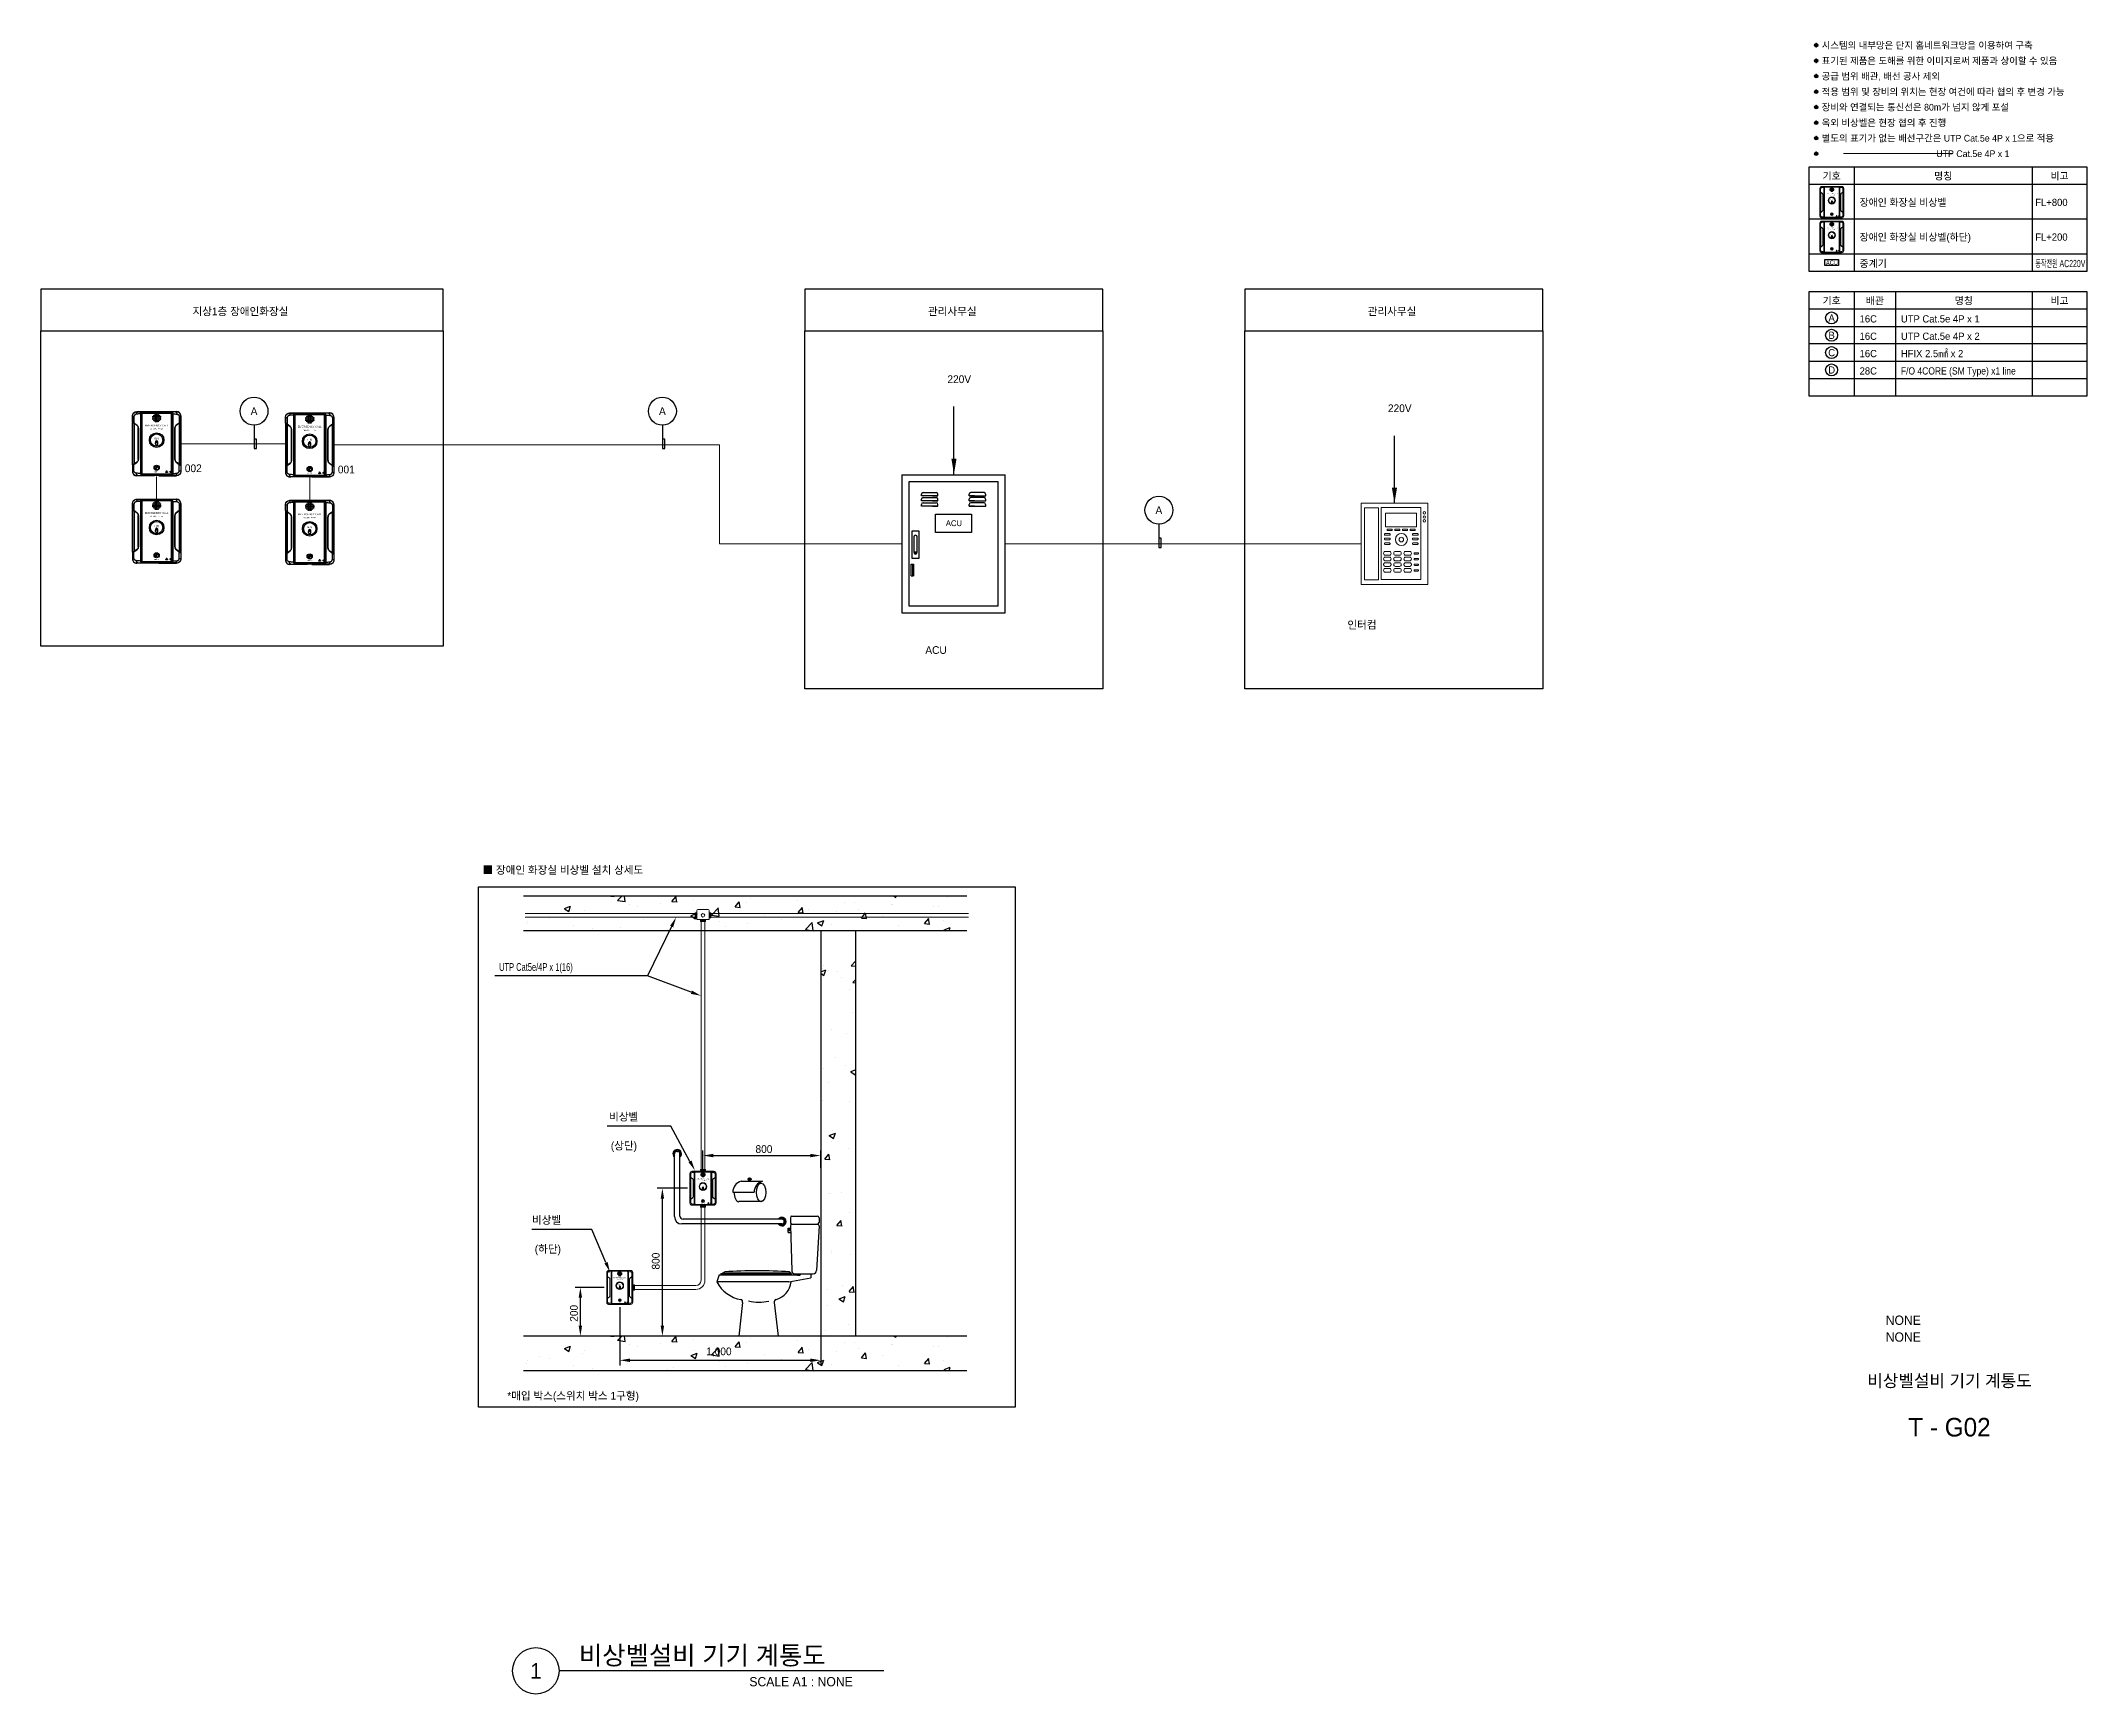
# Model space of a CAD drawing. Header units: millimetres. Extents: x 423257 to 751317, y -351975 to -271940.
# Drawn here: x 528793 to 627890, y -351975 to -271940 of the extents above; entities that cross this region are included whole.
import ezdxf
from ezdxf.enums import TextEntityAlignment as Align

# ---------------------------------------------------------------- set-up
doc = ezdxf.new("R2010")
doc.units = ezdxf.units.MM
doc.header["$LTSCALE"] = 150
for name, color, linetype in [('-----20 General Symbol', 3, 'Continuous'), ('-----29 Cable Schedule', 1, 'Continuous'), ('-----29 Indicator', 1, 'Continuous'), ('-----30 Text', 2, 'Continuous'), ('-----31 Base Plan', 8, 'Continuous'), ('-----36 Dimension', 1, 'Continuous'), ('-----41 Drawing Title', 2, 'Continuous'), ('-----42 Drawing Number', 2, 'Continuous'), ('-----43 Drawing Scale', 3, 'Continuous')]:
    doc.layers.add(name, color=color, linetype=linetype)
doc.layers.add('4', color=4, linetype='Continuous', lineweight=0)
doc.styles.add('ELEC', font='')
doc.styles.get('ELEC').set_extended_font_data('Dotum')
doc.dimstyles.new('300', dxfattribs={"dimscale": 300, "dimtxt": 3, "dimasz": 2.5, "dimexe": 1.25, "dimexo": 0.625, "dimtad": 1, "dimdec": 0, "dimdsep": 46, "dimtxsty": 'ELEC', "dimcen": 2.5, "dimclrd": 1, "dimclre": 1, "dimclrt": 3, "dimadec": 0, "dimazin": 0, "dimtfac": 1, "dimtdec": 0, "dimtofl": 0, "dimtmove": 0, "dimatfit": 3, "dimfxl": 1, "dimarcsym": 0})

msp = doc.modelspace()

# ---------------------------------------------------------------- texts
at = {"layer": '-----20 General Symbol', "lineweight": 5, "ltscale": 0.5, "style": 'ELEC'}
for s, height, p in [('EMERGENCY CALL', 48.62, (560857, -327026)), ('위급 상황 시 누르세요', 27.01, (560857, -327116)), ('터치', 45, (560857, -327367)), ('경비실 호출', 19.8, (560857, -328214)), ('EMERGENCY CALL', 48.62, (556826, -331827)), ('위급 상황 시 누르세요', 27.01, (556826, -331917)), ('터치', 45, (556826, -332169)), ('경비실 호출', 19.8, (556826, -333015))]:
    msp.add_text(s, height=height, dxfattribs=at).set_placement(p, align=Align.MIDDLE_CENTER)
at = {"layer": '-----30 Text', "color": 2, "style": 'ELEC'}
for s, p in [('지상1층 장애인화장실', (538457, -285034)), ('관리사무실', (572931, -285034)), ('관리사무실', (594230, -285034)), ('220V', (573269, -288317)), ('A', (539115, -289865)), ('A', (558892, -289865)), ('220V', (594603, -289725)), ('A', (582936, -294658))]:
    msp.add_text(s, height=375, dxfattribs=at).set_placement(p, align=Align.MIDDLE_CENTER)
for s, p in [('002', (535763, -292630)), ('001', (543174, -292689))]:
    msp.add_text(s, height=375, dxfattribs=at).set_placement(p, align=Align.MIDDLE_LEFT)
for s, p in [('인터컴', (592065, -300512)), ('ACU', (571626, -301730))]:
    msp.add_text(s, height=375, dxfattribs=at).set_placement(p, align=Align.BOTTOM_LEFT)
at = {"layer": '-----30 Text', "style": 'ELEC'}
msp.add_text('■ 장애인 화장실 비상벨 설치 상세도', height=375, dxfattribs=at).set_placement((550183, -312376), align=Align.BOTTOM_LEFT)
at = {"layer": '-----30 Text', "lineweight": 5, "style": 'ELEC', "width": 0.7}
msp.add_text('UTP Cat5e/4P x 1(16)', height=375, rotation=359.9881, dxfattribs=at).set_placement((550984, -316962))
at = {"layer": '-----30 Text', "lineweight": 5, "style": 'ELEC'}
for s, p in [('비상벨', (556311, -324213)), ('(상단)', (556395, -325615)), ('비상벨', (552575, -329213)), ('(하단)', (552711, -330615)), ('*매입 박스(스위치 박스 1구형)', (551379, -337721))]:
    msp.add_text(s, height=375, rotation=359.9881, dxfattribs=at).set_placement(p)
at = {"layer": '-----36 Dimension', "style": 'ELEC'}
for s, p in [('800', (563401, -325777)), ('1,000', (561015, -335571))]:
    msp.add_text(s, height=375, dxfattribs=at).set_placement(p)
for s, p in [('800', (558756, -331423)), ('200', (554793, -333951))]:
    msp.add_text(s, height=375, rotation=90, dxfattribs=at).set_placement(p)
at = {"layer": '-----41 Drawing Title', "style": 'ELEC'}
msp.add_text('비상벨설비 기기 계통도', height=600, dxfattribs=at).set_placement((621225, -336805), align=Align.MIDDLE_CENTER)
at = {"layer": '-----41 Drawing Title', "color": 2, "style": 'ELEC'}
msp.add_text('비상벨설비 기기 계통도', height=900, dxfattribs=at).set_placement((554849, -350550))
at = {"layer": '-----41 Drawing Title', "color": 7, "style": 'ELEC'}
msp.add_text('1', height=750, dxfattribs=at).set_placement((552765, -350850), align=Align.MIDDLE)
at = {"layer": '-----41 Drawing Title', "style": 'ELEC'}
msp.add_text('SCALE A1 : NONE', height=450, dxfattribs=at).set_placement((568110, -351600), align=Align.RIGHT)
at = {"layer": '-----42 Drawing Number', "style": 'ELEC'}
msp.add_text('T - G02', height=900, dxfattribs=at).set_placement((621225, -339055), align=Align.MIDDLE_CENTER)
at = {"layer": '-----43 Drawing Scale', "style": 'ELEC'}
for p in [(618990, -333875), (618990, -334690)]:
    msp.add_text('NONE', height=450, dxfattribs=at).set_placement(p, align=Align.MIDDLE_CENTER)

# ---------------------------------------------------------------- blocks, each defined once
blk = doc.blocks.new('A$C1ad11b4e')
at = {"lineweight": 13}
for p, q in [((1, 712), (0, 713)), ((0, 713), (0, 52)), ((2, 641), (2, 706)), ((2, 641), (2, 641)), ((2, 640), (2, 640)), ((5, 638), (2, 640)), ((3, 635), (2, 635)), ((2, 635), (2, 130)), ((3, 639), (3, 126)), ((3, 639), (3, 126)), ((3, 130), (3, 635)), ((3, 635), (3, 634)), ((19, 706), (19, 630)), ((19, 630), (55, 602)), ((55, 601), (19, 629)), ((20, 627), (20, 137)), ((52, 765), (53, 763)), ((52, 765), (527, 765)), ((54, 601), (55, 601)), ((71, 195), (71, 570)), ((71, 569), (71, 569)), ((71, 569), (71, 196)), ((72, 569), (71, 569)), ((72, 196), (72, 569)), ((96, 738), (96, 26)), ((96, 738), (100, 738)), ((100, 26), (100, 738)), ((111, 734), (111, 31)), ((111, 733), (111, 734)), ((111, 31), (111, 733)), ((123, 752), (123, 758)), ((455, 752), (123, 752)), ((124, 746), (455, 746)), ((455, 746), (124, 746)), ((124, 746), (124, 746)), ((455, 752), (455, 758)), ((455, 746), (455, 746)), ((467, 733), (468, 734)), ((467, 31), (467, 733)), ((468, 734), (468, 31)), ((479, 26), (479, 738)), ((483, 738), (479, 738)), ((483, 738), (483, 26)), ((507, 569), (507, 196)), ((507, 569), (508, 569)), ((507, 196), (507, 569)), ((507, 569), (507, 569)), ((508, 195), (508, 570)), ((524, 602), (560, 630)), ((560, 629), (524, 601)), ((524, 601), (524, 601)), ((527, 765), (526, 763)), ((559, 627), (559, 137)), ((560, 706), (560, 630)), ((574, 638), (576, 640)), ((576, 640), (576, 640)), ((576, 639), (576, 126)), ((576, 639), (576, 126)), ((576, 635), (577, 635)), ((576, 130), (576, 635)), ((576, 635), (576, 634)), ((577, 641), (577, 706)), ((577, 641), (577, 641)), ((577, 635), (577, 130)), ((578, 712), (579, 713)), ((579, 713), (579, 52)), ((1, 53), (0, 52)), ((3, 130), (2, 130)), ((2, 124), (5, 127)), ((2, 124), (2, 124)), ((2, 123), (2, 58)), ((2, 123), (2, 123)), ((3, 130), (3, 130)), ((55, 163), (19, 136)), ((19, 135), (55, 162)), ((19, 58), (19, 135)), ((52, 0), (53, 1)), ((52, 0), (527, 0)), ((54, 163), (55, 163)), ((72, 196), (71, 196)), ((71, 196), (71, 196)), ((96, 26), (100, 26)), ((111, 31), (111, 31)), ((123, 12), (123, 6)), ((455, 12), (123, 12)), ((455, 18), (124, 18)), ((124, 18), (455, 18)), ((124, 18), (124, 18)), ((275, 381), (275, 394)), ((280, 81), (277, 84)), ((280, 384), (280, 412)), ((284, 83), (282, 81)), ((284, 87), (284, 86)), ((286, 392), (286, 416)), ((292, 392), (292, 416)), ((298, 390), (298, 412)), ((298, 101), (299, 100)), ((304, 105), (301, 108)), ((302, 100), (304, 102)), ((304, 381), (304, 406)), ((452, 43), (452, 53)), ((452, 43), (452, 53)), ((455, 18), (455, 18)), ((455, 12), (455, 6)), ((457, 46), (457, 50)), ((457, 46), (457, 50)), ((467, 31), (468, 31)), ((483, 26), (479, 26)), ((507, 196), (507, 196)), ((507, 196), (508, 196)), ((524, 163), (560, 136)), ((524, 163), (524, 163)), ((560, 135), (524, 162)), ((527, 0), (526, 1)), ((560, 58), (560, 135)), ((576, 124), (574, 127)), ((576, 130), (577, 130)), ((576, 130), (576, 130)), ((576, 124), (576, 124)), ((577, 123), (577, 123)), ((577, 123), (577, 58)), ((578, 53), (579, 52))]:
    blk.add_line(p, q, dxfattribs=at)
for centre, radius in [((289, 426), 86.8), ((289, 426), 73.7), ((245, 705), 4.13), ((245, 690), 4.13), ((245, 675), 4.13), ((260, 720), 4.13), ((260, 705), 4.13), ((260, 690), 4.13), ((260, 675), 4.13), ((260, 660), 4.13), ((275, 735), 4.13), ((275, 720), 4.13), ((275, 705), 4.13), ((275, 690), 4.13), ((275, 675), 4.13), ((275, 660), 4.13), ((275, 645), 4.13), ((289, 735), 4.13), ((289, 720), 4.13), ((289, 705), 4.13), ((289, 690), 4.13), ((289, 675), 4.13), ((289, 660), 4.13), ((289, 645), 4.13), ((304, 735), 4.13), ((304, 720), 4.13), ((304, 705), 4.13), ((304, 690), 4.13), ((304, 675), 4.13), ((304, 660), 4.13), ((304, 645), 4.13), ((319, 720), 4.13), ((319, 705), 4.13), ((319, 690), 4.13), ((319, 675), 4.13), ((319, 660), 4.13), ((334, 705), 4.13), ((334, 690), 4.13), ((334, 675), 4.13), ((289, 95), 31), ((289, 95), 23), ((402, 43), 4.13), ((408, 56), 4.13), ((414, 43), 4.13)]:
    blk.add_circle(centre, radius, dxfattribs=at)
at = {"lineweight": 13, "extrusion": (0, 0, -1)}
blk.add_circle((-453, 48), 4.96, dxfattribs=at)
at = {"lineweight": 13}
for centre, radius, start, end in [((277, 394), 2.97, 0, 180), ((289, 381), 14.9, 180, 0), ((317, 68), 45.8, 116.9626, 152.9911), ((280, 87), 4.16, 152.629, 225), ((283, 412), 2.97, 0, 180), ((281, 83), 2.08, 225, 315), ((285, 88), 1.65, 145.9587, 225), ((321, 63), 45.8, 123.9923, 145.9587), ((283, 85), 2.08, 315, 45), ((289, 416), 2.97, 0, 180), ((295, 412), 2.97, 0, 180), ((298, 105), 4.16, 45, 116.9749), ((297, 100), 1.65, 45, 123.9923), ((301, 406), 2.97, 0, 180), ((300, 102), 2.08, 225, 315), ((302, 104), 2.08, 315, 45)]:
    blk.add_arc(centre, radius, start, end, dxfattribs=at)
at = {"lineweight": 13, "extrusion": (1.2819e-30, -1.17146e-15, -1)}
blk.add_ellipse((52, 713), major_axis=(-36.6, 36.6), ratio=0.997265, start_param=5.499157, end_param=7.067214, dxfattribs=at)
at = {"lineweight": 13}
for centre, major_axis, ratio, start_param, end_param in [((2, 634), (0.01, -6.84), 0.041099, 3.147604, 4.679882), ((3, 641), (0.18, -1.23), 0.9986, 4.566019, 5.467878), ((3, 641), (0.18, -1.23), 0.9986, 4.566019, 5.467878), ((43, 610), (41.3, -31.7), 0.030011, 2.217818, 3.112232), ((42, 609), (40.1, -31.7), 0.030236, 2.218709, 3.113122), ((3, 634), (0.78, -5.87), 0.042209, 3.136682, 4.66896), ((20, 630), (-0.746, -0.99), 0.498453, 5.071767, 6.23875), ((28, 569), (44.2, 3.4), 0.960533, 6.208929, 7.110788), ((56, 602), (0.746, 0.99), 0.498453, 1.930174, 3.097157), ((124, 733), (-9.08, 9.08), 0.997265, 5.499157, 7.067214), ((455, 734), (9.08, 9.08), 0.997265, 5.499157, 7.067214), ((551, 569), (44.2, -3.4), 0.960533, 2.31399, 3.215849), ((550, 569), (42.9, -3.3), 0.959359, 2.314018, 3.215877), ((523, 602), (0.746, -0.99), 0.498453, 0.044435, 1.211419), ((527, 713), (36.6, 36.6), 0.997265, 5.499157, 7.067214), ((536, 610), (41.3, 31.7), 0.030011, 0.029361, 0.923774), ((536, 609), (40.1, 31.7), 0.030236, 0.028471, 0.922884), ((559, 630), (0.746, -0.99), 0.498453, 0.044435, 1.211419), ((576, 641), (-0.18, -1.23), 0.9986, 0.815308, 1.717167), ((576, 641), (-0.18, -1.23), 0.9986, 0.815308, 1.717167), ((576, 634), (0.78, 5.87), 0.042209, 4.755818, 6.288096), ((577, 634), (0.01, 6.84), 0.041099, 4.744896, 6.277174), ((52, 52), (-36.6, -36.6), 0.997265, 5.499157, 7.067214), ((42, 156), (40.1, 31.7), 0.030236, 3.170063, 4.064477), ((43, 155), (41.3, 31.7), 0.030011, 3.170954, 4.065367), ((3, 130), (0.78, 5.87), 0.042209, 1.614225, 3.146503), ((2, 130), (0.01, 6.84), 0.041099, 1.603304, 3.135581), ((3, 123), (0.18, 1.23), 0.9986, 0.815308, 1.717167), ((3, 123), (0.18, 1.23), 0.9986, 0.815308, 1.717167), ((20, 135), (-0.746, 0.99), 0.498453, 0.044435, 1.211419), ((28, 196), (44.2, -3.4), 0.960533, 5.455582, 6.357441), ((56, 162), (0.746, -0.99), 0.498453, 3.186028, 4.353011), ((124, 31), (-9.08, -9.08), 0.997265, 5.499157, 7.067214), ((455, 31), (9.08, -9.08), 0.997265, 5.499157, 7.067214), ((550, 196), (42.9, 3.3), 0.959359, 3.067308, 3.969168), ((551, 196), (44.2, 3.4), 0.960533, 3.067337, 3.969196), ((523, 162), (0.746, 0.99), 0.498453, 5.071767, 6.23875), ((536, 156), (40.1, -31.7), 0.030236, 5.360301, 6.254715), ((559, 135), (0.746, 0.99), 0.498453, 5.071767, 6.23875), ((536, 155), (41.3, -31.7), 0.030011, 5.359411, 6.253824), ((576, 130), (0.78, -5.87), 0.042209, 6.278275, 7.810553), ((576, 123), (-0.18, 1.23), 0.9986, 4.566019, 5.467878), ((576, 123), (-0.18, 1.23), 0.9986, 4.566019, 5.467878), ((577, 130), (0.01, -6.84), 0.041099, 0.006011, 1.538289)]:
    blk.add_ellipse(centre, major_axis=major_axis, ratio=ratio, start_param=start_param, end_param=end_param, dxfattribs=at)
at = {"lineweight": 13, "extrusion": (-1.77494e-30, -1.17146e-15, -1)}
blk.add_ellipse((124, 734), major_axis=(-9.08, 9.08), ratio=0.997265, start_param=5.499157, end_param=7.067214, dxfattribs=at)
at = {"lineweight": 13, "extrusion": (-7.88861e-31, 1.17146e-15, -1)}
blk.add_ellipse((455, 733), major_axis=(9.08, 9.08), ratio=0.997265, start_param=5.499157, end_param=7.067214, dxfattribs=at)
at = {"lineweight": 13, "extrusion": (-3.9443e-31, 1.17146e-15, -1)}
blk.add_ellipse((124, 31), major_axis=(-9.08, -9.08), ratio=0.997265, start_param=5.499157, end_param=7.067214, dxfattribs=at)
at = {"lineweight": 13, "extrusion": (2.26798e-30, 1.17146e-15, -1)}
blk.add_ellipse((455, 31), major_axis=(9.08, -9.08), ratio=0.997265, start_param=5.499157, end_param=7.067214, dxfattribs=at)
at = {"lineweight": 13, "extrusion": (3.52029e-29, 1.17146e-15, -1)}
blk.add_ellipse((527, 52), major_axis=(36.6, -36.6), ratio=0.997265, start_param=5.499157, end_param=7.067214, dxfattribs=at)
at = {"lineweight": 13}
for points, knots in [([(1, 712), (1, 722), (4, 732), (16, 749), (24, 756), (34, 760)], [0, 0, 0, 0, 0.5, 0.5, 1, 1, 1, 1]), ([(20, 627), (15, 631), (11, 634), (5, 638), (3, 639), (3, 639)], [0, 0, 0, 0, 0.5, 0.5, 1, 1, 1, 1]), ([(55, 601), (54, 602), (52, 603), (40, 612), (30, 620), (20, 627)], [0, 0, 0, 0, 0.123833, 0.123833, 1, 1, 1, 1]), ([(55, 601), (60, 597), (64, 593), (69, 582), (71, 576), (71, 570)], [0, 0, 0, 0, 0.5, 0.5, 1, 1, 1, 1]), ([(71, 569), (71, 571), (71, 575), (70, 581), (67, 587), (64, 592), (60, 597), (57, 600), (55, 601)], [0, 0, 0, 0, 0.146458, 0.298675, 0.458591, 0.62788, 0.807958, 1, 1, 1, 1]), ([(64, 761), (81, 760), (97, 759), (118, 759), (121, 759), (123, 758)], [0, 0, 0, 0, 0.86628, 0.86628, 1, 1, 1, 1]), ([(96, 738), (96, 739), (96, 741), (97, 744), (99, 748), (102, 751), (107, 755), (113, 757), (119, 758), (122, 758), (123, 758)], [0, 0, 0, 0, 0.080395, 0.164014, 0.251213, 0.3682, 0.501677, 0.749778, 0.876537, 1, 1, 1, 1]), ([(123, 752), (118, 752), (113, 751), (107, 748), (104, 747), (101, 743), (100, 741), (100, 738)], [0, 0, 0, 0, 0.5, 0.5, 0.75, 0.75, 1, 1, 1, 1]), ([(515, 761), (498, 760), (482, 759), (461, 759), (458, 759), (455, 758)], [0, 0, 0, 0, 0.86628, 0.86628, 1, 1, 1, 1]), ([(483, 738), (483, 742), (481, 745), (477, 751), (475, 753), (467, 757), (461, 758), (455, 758)], [0, 0, 0, 0, 0.25, 0.25, 0.5, 0.5, 1, 1, 1, 1]), ([(455, 752), (460, 752), (465, 751), (472, 748), (474, 747), (478, 743), (479, 741), (479, 738)], [0, 0, 0, 0, 0.5, 0.5, 0.75, 0.75, 1, 1, 1, 1]), ([(524, 601), (519, 597), (515, 593), (510, 582), (508, 576), (508, 570)], [0, 0, 0, 0, 0.5, 0.5, 1, 1, 1, 1]), ([(525, 762), (525, 762), (524, 762), (522, 762), (520, 761), (517, 761), (515, 761), (515, 761)], [0, 0, 0, 0, 0.26783, 0.500306, 0.762991, 0.883999, 1, 1, 1, 1]), ([(515, 761), (516, 761), (517, 761), (520, 759), (522, 757), (524, 755), (526, 752), (529, 745), (530, 738), (530, 735)], [0, 0, 0, 0, 0.119549, 0.228024, 0.327211, 0.418028, 0.501315, 0.72469, 1, 1, 1, 1]), ([(524, 601), (525, 602), (527, 603), (538, 612), (549, 620), (559, 627)], [0, 0, 0, 0, 0.123833, 0.123833, 1, 1, 1, 1]), ([(526, 763), (526, 763), (525, 763), (525, 763), (525, 762)], [0, 0, 0, 0, 0.500081, 1, 1, 1, 1]), ([(578, 712), (577, 714), (577, 719), (576, 726), (573, 733), (569, 741), (563, 748), (555, 755), (546, 760), (536, 763), (530, 763), (526, 763)], [0, 0, 0, 0, 0.095265, 0.178549, 0.250164, 0.376201, 0.500112, 0.622711, 0.750058, 0.86626, 1, 1, 1, 1]), ([(530, 735), (532, 734), (535, 734), (542, 731), (548, 728), (553, 722), (557, 718), (559, 712), (560, 708), (560, 706)], [0, 0, 0, 0, 0.120327, 0.250385, 0.500249, 0.632176, 0.750515, 0.8811, 1, 1, 1, 1]), ([(559, 627), (563, 631), (567, 634), (573, 638), (575, 639), (576, 639)], [0, 0, 0, 0, 0.5, 0.5, 1, 1, 1, 1]), ([(560, 706), (562, 706), (565, 706), (569, 706), (573, 706), (576, 706), (577, 706), (577, 706)], [0, 0, 0, 0, 0.181643, 0.347899, 0.500293, 0.737023, 1, 1, 1, 1]), ([(577, 706), (577, 707), (577, 708), (577, 709), (577, 710), (577, 711), (577, 712), (577, 712), (578, 712)], [0, 0, 0, 0, 0.102654, 0.209354, 0.337947, 0.499337, 0.724279, 1, 1, 1, 1]), ([(2, 58), (2, 58), (2, 57), (2, 55), (2, 54), (2, 53), (1, 53), (1, 53)], [0, 0, 0, 0, 0.102185, 0.20891, 0.338274, 0.499422, 1, 1, 1, 1]), ([(1, 53), (1, 50), (2, 46), (3, 39), (5, 34), (7, 28), (12, 21), (20, 12), (29, 7), (34, 5)], [0, 0, 0, 0, 0.11571, 0.223393, 0.323102, 0.415335, 0.500773, 0.742972, 1, 1, 1, 1]), ([(19, 58), (17, 58), (14, 58), (10, 58), (7, 58), (4, 58), (2, 58), (2, 58), (2, 58)], [0, 0, 0, 0, 0.175427, 0.345718, 0.512215, 0.675658, 0.837824, 1, 1, 1, 1]), ([(3, 126), (3, 126), (5, 127), (11, 131), (15, 134), (20, 137)], [0, 0, 0, 0, 0.5, 0.5, 1, 1, 1, 1]), ([(34, 36), (33, 36), (31, 37), (27, 40), (23, 45), (20, 50), (19, 55), (19, 57), (19, 58)], [0, 0, 0, 0, 0.128416, 0.253965, 0.505871, 0.793599, 0.897914, 1, 1, 1, 1]), ([(20, 137), (26, 142), (33, 147), (45, 156), (50, 160), (55, 164)], [0, 0, 0, 0, 0.57004, 0.57004, 1, 1, 1, 1]), ([(49, 30), (47, 30), (44, 31), (39, 33), (35, 35), (34, 36)], [0, 0, 0, 0, 0.311698, 0.648603, 1, 1, 1, 1]), ([(34, 5), (36, 4), (39, 3), (46, 2), (50, 1), (53, 1)], [0, 0, 0, 0, 0.303562, 0.636653, 1, 1, 1, 1]), ([(64, 4), (63, 4), (61, 4), (59, 5), (57, 7), (55, 9), (52, 13), (50, 20), (49, 26), (49, 30)], [0, 0, 0, 0, 0.119549, 0.228024, 0.327211, 0.418028, 0.501315, 0.72469, 1, 1, 1, 1]), ([(53, 1), (53, 1), (53, 2), (54, 2), (54, 2)], [0, 0, 0, 0, 0.500081, 1, 1, 1, 1]), ([(54, 2), (54, 2), (55, 3), (57, 3), (59, 3), (62, 3), (63, 4), (64, 4)], [0, 0, 0, 0, 0.26783, 0.500306, 0.762991, 0.883999, 1, 1, 1, 1]), ([(71, 195), (71, 189), (69, 182), (64, 172), (60, 167), (55, 164)], [0, 0, 0, 0, 0.5, 0.5, 1, 1, 1, 1]), ([(64, 4), (81, 4), (97, 5), (118, 6), (121, 6), (123, 6)], [0, 0, 0, 0, 0.86628, 0.86628, 1, 1, 1, 1]), ([(96, 26), (96, 23), (98, 19), (101, 14), (104, 12), (112, 7), (118, 6), (123, 6)], [0, 0, 0, 0, 0.25, 0.25, 0.5, 0.5, 1, 1, 1, 1]), ([(123, 12), (118, 12), (113, 13), (107, 16), (104, 18), (101, 21), (100, 24), (100, 26)], [0, 0, 0, 0, 0.5, 0.5, 0.75, 0.75, 1, 1, 1, 1]), ([(483, 26), (483, 25), (482, 23), (481, 20), (480, 17), (477, 14), (472, 10), (466, 8), (460, 6), (457, 6), (455, 6)], [0, 0, 0, 0, 0.080395, 0.164014, 0.251213, 0.3682, 0.501677, 0.749778, 0.876537, 1, 1, 1, 1]), ([(455, 12), (460, 12), (465, 13), (472, 16), (474, 18), (478, 21), (479, 24), (479, 26)], [0, 0, 0, 0, 0.5, 0.5, 0.75, 0.75, 1, 1, 1, 1]), ([(515, 4), (498, 4), (482, 5), (461, 6), (458, 6), (455, 6)], [0, 0, 0, 0, 0.86628, 0.86628, 1, 1, 1, 1]), ([(508, 195), (508, 189), (510, 182), (515, 172), (519, 167), (524, 164)], [0, 0, 0, 0, 0.5, 0.5, 1, 1, 1, 1]), ([(559, 137), (552, 142), (546, 147), (534, 156), (529, 160), (524, 164)], [0, 0, 0, 0, 0.57004, 0.57004, 1, 1, 1, 1]), ([(578, 53), (578, 39), (572, 26), (553, 7), (539, 1), (526, 1)], [0, 0, 0, 0, 0.5, 0.5, 1, 1, 1, 1]), ([(576, 126), (575, 126), (573, 127), (567, 131), (563, 134), (559, 137)], [0, 0, 0, 0, 0.5, 0.5, 1, 1, 1, 1])]:
    blk.add_open_spline(points, degree=3, knots=knots, dxfattribs=at)
for points, degree in [([(2, 711), (2, 711), (1, 712)], 2), ([(1, 712), (1, 712), (1, 712)], 2), ([(2, 709), (2, 710), (2, 711)], 2), ([(2, 706), (2, 708), (2, 709)], 2), ([(19, 706), (9, 706), (3, 706), (2, 706)], 3), ([(3, 639), (3, 639), (3, 639), (3, 639)], 3), ([(22, 718), (19, 712), (19, 706)], 2), ([(30, 726), (25, 722), (22, 718)], 2), ([(34, 729), (32, 728), (30, 726)], 2), ([(34, 760), (40, 762), (46, 763), (53, 763)], 3), ([(39, 732), (36, 731), (34, 729)], 2), ([(44, 734), (41, 733), (39, 732)], 2), ([(49, 735), (46, 734), (44, 734)], 2), ([(96, 738), (80, 738), (64, 736), (49, 735)], 3), ([(53, 763), (54, 762)], 1), ([(54, 762), (55, 762), (57, 762)], 2), ([(57, 762), (59, 761), (64, 761)], 2), ([(123, 758), (234, 758), (345, 758), (455, 758)], 3), ([(483, 738), (498, 738), (514, 736), (530, 735)], 3), ([(576, 639), (576, 639), (576, 639), (576, 639)], 3), ([(3, 126), (3, 126), (3, 126), (3, 126)], 3), ([(96, 26), (80, 26), (64, 29), (49, 30)], 3), ([(71, 196), (71, 183), (65, 171), (55, 163)], 3), ([(123, 6), (234, 6), (345, 6), (455, 6)], 3), ([(483, 26), (498, 26), (514, 29), (530, 30)], 3), ([(522, 3), (520, 3), (515, 4)], 2), ([(525, 2), (524, 3), (522, 3)], 2), ([(526, 1), (525, 2)], 1), ([(530, 30), (533, 30), (535, 31)], 2), ([(535, 31), (538, 32), (540, 33)], 2), ([(540, 33), (545, 35), (549, 38)], 2), ([(549, 38), (554, 42), (556, 47)], 2), ([(556, 47), (560, 52), (560, 58)], 2), ([(560, 58), (570, 58), (576, 58), (577, 58)], 3), ([(576, 126), (576, 126), (576, 126), (576, 126)], 3), ([(577, 58), (577, 57), (577, 54), (577, 54)], 2), ([(577, 54), (577, 53), (578, 53)], 2)]:
    blk.add_open_spline(points, degree=degree, dxfattribs=at)
for points in [[(64, 761), (49, 760), (49, 735)], [(515, 4), (530, 5), (530, 30)]]:
    blk.add_rational_spline(points, [1, 0.721966905676, 1], degree=2, dxfattribs=at)
at = {"lineweight": 13, "style": 'ELEC'}
for s, height, p in [('EMERGENCY CALL', 22.31, (289, 599)), ('위급 상황 시 누르세요', 12.39, (289, 557)), ('경비실 호출', 9.09, (289, 46)), ('터치', 20.7, (289, 442))]:
    blk.add_text(s, height=height, dxfattribs=at).set_placement(p, align=Align.MIDDLE_CENTER)
blk = doc.blocks.new('A$Ce33d52c4')
at = {"lineweight": 13}
for p, q in [((1, 712), (0, 713)), ((0, 713), (0, 52)), ((2, 641), (2, 706)), ((2, 641), (2, 641)), ((2, 640), (2, 640)), ((5, 638), (2, 640)), ((3, 635), (2, 635)), ((2, 635), (2, 130)), ((3, 639), (3, 126)), ((3, 639), (3, 126)), ((3, 130), (3, 635)), ((3, 635), (3, 634)), ((19, 706), (19, 630)), ((19, 630), (55, 602)), ((55, 601), (19, 629)), ((20, 627), (20, 137)), ((52, 765), (53, 763)), ((52, 765), (527, 765)), ((54, 601), (55, 601)), ((71, 195), (71, 570)), ((71, 569), (71, 569)), ((71, 569), (71, 196)), ((72, 569), (71, 569)), ((72, 196), (72, 569)), ((96, 738), (96, 26)), ((96, 738), (100, 738)), ((100, 26), (100, 738)), ((111, 734), (111, 31)), ((111, 733), (111, 734)), ((111, 31), (111, 733)), ((123, 752), (123, 758)), ((455, 752), (123, 752)), ((124, 746), (455, 746)), ((455, 746), (124, 746)), ((124, 746), (124, 746)), ((455, 752), (455, 758)), ((455, 746), (455, 746)), ((467, 733), (468, 734)), ((467, 31), (467, 733)), ((468, 734), (468, 31)), ((479, 26), (479, 738)), ((483, 738), (479, 738)), ((483, 738), (483, 26)), ((507, 569), (507, 196)), ((507, 569), (508, 569)), ((507, 196), (507, 569)), ((507, 569), (507, 569)), ((508, 195), (508, 570)), ((524, 602), (560, 630)), ((560, 629), (524, 601)), ((524, 601), (524, 601)), ((527, 765), (526, 763)), ((559, 627), (559, 137)), ((560, 706), (560, 630)), ((574, 638), (576, 640)), ((576, 640), (576, 640)), ((576, 639), (576, 126)), ((576, 639), (576, 126)), ((576, 635), (577, 635)), ((576, 130), (576, 635)), ((576, 635), (576, 634)), ((577, 641), (577, 706)), ((577, 641), (577, 641)), ((577, 635), (577, 130)), ((578, 712), (579, 713)), ((579, 713), (579, 52)), ((1, 53), (0, 52)), ((3, 130), (2, 130)), ((2, 124), (5, 127)), ((2, 124), (2, 124)), ((2, 123), (2, 58)), ((2, 123), (2, 123)), ((3, 130), (3, 130)), ((55, 163), (19, 136)), ((19, 135), (55, 162)), ((19, 58), (19, 135)), ((52, 0), (53, 1)), ((52, 0), (527, 0)), ((54, 163), (55, 163)), ((72, 196), (71, 196)), ((71, 196), (71, 196)), ((96, 26), (100, 26)), ((111, 31), (111, 31)), ((123, 12), (123, 6)), ((455, 12), (123, 12)), ((455, 18), (124, 18)), ((124, 18), (455, 18)), ((124, 18), (124, 18)), ((275, 381), (275, 394)), ((280, 81), (277, 84)), ((280, 384), (280, 412)), ((284, 83), (282, 81)), ((284, 87), (284, 86)), ((286, 392), (286, 416)), ((292, 392), (292, 416)), ((298, 390), (298, 412)), ((298, 101), (299, 100)), ((304, 105), (301, 108)), ((302, 100), (304, 102)), ((304, 381), (304, 406)), ((452, 43), (452, 53)), ((452, 43), (452, 53)), ((455, 18), (455, 18)), ((455, 12), (455, 6)), ((457, 46), (457, 50)), ((457, 46), (457, 50)), ((467, 31), (468, 31)), ((483, 26), (479, 26)), ((507, 196), (507, 196)), ((507, 196), (508, 196)), ((524, 163), (560, 136)), ((524, 163), (524, 163)), ((560, 135), (524, 162)), ((527, 0), (526, 1)), ((560, 58), (560, 135)), ((576, 124), (574, 127)), ((576, 130), (577, 130)), ((576, 130), (576, 130)), ((576, 124), (576, 124)), ((577, 123), (577, 123)), ((577, 123), (577, 58)), ((578, 53), (579, 52))]:
    blk.add_line(p, q, dxfattribs=at)
for centre, radius in [((289, 426), 86.8), ((289, 426), 73.7), ((245, 705), 4.13), ((245, 690), 4.13), ((245, 675), 4.13), ((260, 720), 4.13), ((260, 705), 4.13), ((260, 690), 4.13), ((260, 675), 4.13), ((260, 660), 4.13), ((275, 735), 4.13), ((275, 720), 4.13), ((275, 705), 4.13), ((275, 690), 4.13), ((275, 675), 4.13), ((275, 660), 4.13), ((275, 645), 4.13), ((289, 735), 4.13), ((289, 720), 4.13), ((289, 705), 4.13), ((289, 690), 4.13), ((289, 675), 4.13), ((289, 660), 4.13), ((289, 645), 4.13), ((304, 735), 4.13), ((304, 720), 4.13), ((304, 705), 4.13), ((304, 690), 4.13), ((304, 675), 4.13), ((304, 660), 4.13), ((304, 645), 4.13), ((319, 720), 4.13), ((319, 705), 4.13), ((319, 690), 4.13), ((319, 675), 4.13), ((319, 660), 4.13), ((334, 705), 4.13), ((334, 690), 4.13), ((334, 675), 4.13), ((289, 95), 31), ((289, 95), 23), ((402, 43), 4.13), ((408, 56), 4.13), ((414, 43), 4.13)]:
    blk.add_circle(centre, radius, dxfattribs=at)
at = {"lineweight": 13, "extrusion": (0, 0, -1)}
blk.add_circle((-453, 48), 4.96, dxfattribs=at)
at = {"lineweight": 13}
for centre, radius, start, end in [((277, 394), 2.97, 0, 180), ((289, 381), 14.9, 180, 0), ((317, 68), 45.8, 116.9626, 152.9911), ((280, 87), 4.16, 152.629, 225), ((283, 412), 2.97, 0, 180), ((281, 83), 2.08, 225, 315), ((285, 88), 1.65, 145.9587, 225), ((321, 63), 45.8, 123.9923, 145.9587), ((283, 85), 2.08, 315, 45), ((289, 416), 2.97, 0, 180), ((295, 412), 2.97, 0, 180), ((298, 105), 4.16, 45, 116.9749), ((297, 100), 1.65, 45, 123.9923), ((301, 406), 2.97, 0, 180), ((300, 102), 2.08, 225, 315), ((302, 104), 2.08, 315, 45)]:
    blk.add_arc(centre, radius, start, end, dxfattribs=at)
at = {"lineweight": 13, "extrusion": (1.2819e-30, -1.17146e-15, -1)}
blk.add_ellipse((52, 713), major_axis=(-36.6, 36.6), ratio=0.997265, start_param=5.499157, end_param=7.067214, dxfattribs=at)
at = {"lineweight": 13}
for centre, major_axis, ratio, start_param, end_param in [((2, 634), (0.01, -6.84), 0.041099, 3.147604, 4.679882), ((3, 641), (0.18, -1.23), 0.9986, 4.566019, 5.467878), ((3, 641), (0.18, -1.23), 0.9986, 4.566019, 5.467878), ((43, 610), (41.3, -31.7), 0.030011, 2.217818, 3.112232), ((42, 609), (40.1, -31.7), 0.030236, 2.218709, 3.113122), ((3, 634), (0.78, -5.87), 0.042209, 3.136682, 4.66896), ((20, 630), (-0.746, -0.99), 0.498453, 5.071767, 6.23875), ((28, 569), (44.2, 3.4), 0.960533, 6.208929, 7.110788), ((56, 602), (0.746, 0.99), 0.498453, 1.930174, 3.097157), ((124, 733), (-9.08, 9.08), 0.997265, 5.499157, 7.067214), ((455, 734), (9.08, 9.08), 0.997265, 5.499157, 7.067214), ((551, 569), (44.2, -3.4), 0.960533, 2.31399, 3.215849), ((550, 569), (42.9, -3.3), 0.959359, 2.314018, 3.215877), ((523, 602), (0.746, -0.99), 0.498453, 0.044435, 1.211419), ((527, 713), (36.6, 36.6), 0.997265, 5.499157, 7.067214), ((536, 610), (41.3, 31.7), 0.030011, 0.029361, 0.923774), ((536, 609), (40.1, 31.7), 0.030236, 0.028471, 0.922884), ((559, 630), (0.746, -0.99), 0.498453, 0.044435, 1.211419), ((576, 641), (-0.18, -1.23), 0.9986, 0.815308, 1.717167), ((576, 641), (-0.18, -1.23), 0.9986, 0.815308, 1.717167), ((576, 634), (0.78, 5.87), 0.042209, 4.755818, 6.288096), ((577, 634), (0.01, 6.84), 0.041099, 4.744896, 6.277174), ((52, 52), (-36.6, -36.6), 0.997265, 5.499157, 7.067214), ((42, 156), (40.1, 31.7), 0.030236, 3.170063, 4.064477), ((43, 155), (41.3, 31.7), 0.030011, 3.170954, 4.065367), ((3, 130), (0.78, 5.87), 0.042209, 1.614225, 3.146503), ((2, 130), (0.01, 6.84), 0.041099, 1.603304, 3.135581), ((3, 123), (0.18, 1.23), 0.9986, 0.815308, 1.717167), ((3, 123), (0.18, 1.23), 0.9986, 0.815308, 1.717167), ((20, 135), (-0.746, 0.99), 0.498453, 0.044435, 1.211419), ((28, 196), (44.2, -3.4), 0.960533, 5.455582, 6.357441), ((56, 162), (0.746, -0.99), 0.498453, 3.186028, 4.353011), ((124, 31), (-9.08, -9.08), 0.997265, 5.499157, 7.067214), ((455, 31), (9.08, -9.08), 0.997265, 5.499157, 7.067214), ((550, 196), (42.9, 3.3), 0.959359, 3.067308, 3.969168), ((551, 196), (44.2, 3.4), 0.960533, 3.067337, 3.969196), ((523, 162), (0.746, 0.99), 0.498453, 5.071767, 6.23875), ((536, 156), (40.1, -31.7), 0.030236, 5.360301, 6.254715), ((559, 135), (0.746, 0.99), 0.498453, 5.071767, 6.23875), ((536, 155), (41.3, -31.7), 0.030011, 5.359411, 6.253824), ((576, 130), (0.78, -5.87), 0.042209, 6.278275, 7.810553), ((576, 123), (-0.18, 1.23), 0.9986, 4.566019, 5.467878), ((576, 123), (-0.18, 1.23), 0.9986, 4.566019, 5.467878), ((577, 130), (0.01, -6.84), 0.041099, 0.006011, 1.538289)]:
    blk.add_ellipse(centre, major_axis=major_axis, ratio=ratio, start_param=start_param, end_param=end_param, dxfattribs=at)
at = {"lineweight": 13, "extrusion": (-1.77494e-30, -1.17146e-15, -1)}
blk.add_ellipse((124, 734), major_axis=(-9.08, 9.08), ratio=0.997265, start_param=5.499157, end_param=7.067214, dxfattribs=at)
at = {"lineweight": 13, "extrusion": (-7.88861e-31, 1.17146e-15, -1)}
blk.add_ellipse((455, 733), major_axis=(9.08, 9.08), ratio=0.997265, start_param=5.499157, end_param=7.067214, dxfattribs=at)
at = {"lineweight": 13, "extrusion": (-3.9443e-31, 1.17146e-15, -1)}
blk.add_ellipse((124, 31), major_axis=(-9.08, -9.08), ratio=0.997265, start_param=5.499157, end_param=7.067214, dxfattribs=at)
at = {"lineweight": 13, "extrusion": (2.26798e-30, 1.17146e-15, -1)}
blk.add_ellipse((455, 31), major_axis=(9.08, -9.08), ratio=0.997265, start_param=5.499157, end_param=7.067214, dxfattribs=at)
at = {"lineweight": 13, "extrusion": (3.52029e-29, 1.17146e-15, -1)}
blk.add_ellipse((527, 52), major_axis=(36.6, -36.6), ratio=0.997265, start_param=5.499157, end_param=7.067214, dxfattribs=at)
at = {"lineweight": 13}
for points, knots in [([(1, 712), (1, 722), (4, 732), (16, 749), (24, 756), (34, 760)], [0, 0, 0, 0, 0.5, 0.5, 1, 1, 1, 1]), ([(20, 627), (15, 631), (11, 634), (5, 638), (3, 639), (3, 639)], [0, 0, 0, 0, 0.5, 0.5, 1, 1, 1, 1]), ([(55, 601), (54, 602), (52, 603), (40, 612), (30, 620), (20, 627)], [0, 0, 0, 0, 0.123833, 0.123833, 1, 1, 1, 1]), ([(55, 601), (60, 597), (64, 593), (69, 582), (71, 576), (71, 570)], [0, 0, 0, 0, 0.5, 0.5, 1, 1, 1, 1]), ([(71, 569), (71, 571), (71, 575), (70, 581), (67, 587), (64, 592), (60, 597), (57, 600), (55, 601)], [0, 0, 0, 0, 0.146458, 0.298675, 0.458591, 0.62788, 0.807958, 1, 1, 1, 1]), ([(64, 761), (81, 760), (97, 759), (118, 759), (121, 759), (123, 758)], [0, 0, 0, 0, 0.86628, 0.86628, 1, 1, 1, 1]), ([(96, 738), (96, 739), (96, 741), (97, 744), (99, 748), (102, 751), (107, 755), (113, 757), (119, 758), (122, 758), (123, 758)], [0, 0, 0, 0, 0.080395, 0.164014, 0.251213, 0.3682, 0.501677, 0.749778, 0.876537, 1, 1, 1, 1]), ([(123, 752), (118, 752), (113, 751), (107, 748), (104, 747), (101, 743), (100, 741), (100, 738)], [0, 0, 0, 0, 0.5, 0.5, 0.75, 0.75, 1, 1, 1, 1]), ([(515, 761), (498, 760), (482, 759), (461, 759), (458, 759), (455, 758)], [0, 0, 0, 0, 0.86628, 0.86628, 1, 1, 1, 1]), ([(483, 738), (483, 742), (481, 745), (477, 751), (475, 753), (467, 757), (461, 758), (455, 758)], [0, 0, 0, 0, 0.25, 0.25, 0.5, 0.5, 1, 1, 1, 1]), ([(455, 752), (460, 752), (465, 751), (472, 748), (474, 747), (478, 743), (479, 741), (479, 738)], [0, 0, 0, 0, 0.5, 0.5, 0.75, 0.75, 1, 1, 1, 1]), ([(524, 601), (519, 597), (515, 593), (510, 582), (508, 576), (508, 570)], [0, 0, 0, 0, 0.5, 0.5, 1, 1, 1, 1]), ([(525, 762), (525, 762), (524, 762), (522, 762), (520, 761), (517, 761), (515, 761), (515, 761)], [0, 0, 0, 0, 0.26783, 0.500306, 0.762991, 0.883999, 1, 1, 1, 1]), ([(515, 761), (516, 761), (517, 761), (520, 759), (522, 757), (524, 755), (526, 752), (529, 745), (530, 738), (530, 735)], [0, 0, 0, 0, 0.119549, 0.228024, 0.327211, 0.418028, 0.501315, 0.72469, 1, 1, 1, 1]), ([(524, 601), (525, 602), (527, 603), (538, 612), (549, 620), (559, 627)], [0, 0, 0, 0, 0.123833, 0.123833, 1, 1, 1, 1]), ([(526, 763), (526, 763), (525, 763), (525, 763), (525, 762)], [0, 0, 0, 0, 0.500081, 1, 1, 1, 1]), ([(578, 712), (577, 714), (577, 719), (576, 726), (573, 733), (569, 741), (563, 748), (555, 755), (546, 760), (536, 763), (530, 763), (526, 763)], [0, 0, 0, 0, 0.095265, 0.178549, 0.250164, 0.376201, 0.500112, 0.622711, 0.750058, 0.86626, 1, 1, 1, 1]), ([(530, 735), (532, 734), (535, 734), (542, 731), (548, 728), (553, 722), (557, 718), (559, 712), (560, 708), (560, 706)], [0, 0, 0, 0, 0.120327, 0.250385, 0.500249, 0.632176, 0.750515, 0.8811, 1, 1, 1, 1]), ([(559, 627), (563, 631), (567, 634), (573, 638), (575, 639), (576, 639)], [0, 0, 0, 0, 0.5, 0.5, 1, 1, 1, 1]), ([(560, 706), (562, 706), (565, 706), (569, 706), (573, 706), (576, 706), (577, 706), (577, 706)], [0, 0, 0, 0, 0.181643, 0.347899, 0.500293, 0.737023, 1, 1, 1, 1]), ([(577, 706), (577, 707), (577, 708), (577, 709), (577, 710), (577, 711), (577, 712), (577, 712), (578, 712)], [0, 0, 0, 0, 0.102654, 0.209354, 0.337947, 0.499337, 0.724279, 1, 1, 1, 1]), ([(2, 58), (2, 58), (2, 57), (2, 55), (2, 54), (2, 53), (1, 53), (1, 53)], [0, 0, 0, 0, 0.102185, 0.20891, 0.338274, 0.499422, 1, 1, 1, 1]), ([(1, 53), (1, 50), (2, 46), (3, 39), (5, 34), (7, 28), (12, 21), (20, 12), (29, 7), (34, 5)], [0, 0, 0, 0, 0.11571, 0.223393, 0.323102, 0.415335, 0.500773, 0.742972, 1, 1, 1, 1]), ([(19, 58), (17, 58), (14, 58), (10, 58), (7, 58), (4, 58), (2, 58), (2, 58), (2, 58)], [0, 0, 0, 0, 0.175427, 0.345718, 0.512215, 0.675658, 0.837824, 1, 1, 1, 1]), ([(3, 126), (3, 126), (5, 127), (11, 131), (15, 134), (20, 137)], [0, 0, 0, 0, 0.5, 0.5, 1, 1, 1, 1]), ([(34, 36), (33, 36), (31, 37), (27, 40), (23, 45), (20, 50), (19, 55), (19, 57), (19, 58)], [0, 0, 0, 0, 0.128416, 0.253965, 0.505871, 0.793599, 0.897914, 1, 1, 1, 1]), ([(20, 137), (26, 142), (33, 147), (45, 156), (50, 160), (55, 164)], [0, 0, 0, 0, 0.57004, 0.57004, 1, 1, 1, 1]), ([(49, 30), (47, 30), (44, 31), (39, 33), (35, 35), (34, 36)], [0, 0, 0, 0, 0.311698, 0.648603, 1, 1, 1, 1]), ([(34, 5), (36, 4), (39, 3), (46, 2), (50, 1), (53, 1)], [0, 0, 0, 0, 0.303562, 0.636653, 1, 1, 1, 1]), ([(64, 4), (63, 4), (61, 4), (59, 5), (57, 7), (55, 9), (52, 13), (50, 20), (49, 26), (49, 30)], [0, 0, 0, 0, 0.119549, 0.228024, 0.327211, 0.418028, 0.501315, 0.72469, 1, 1, 1, 1]), ([(53, 1), (53, 1), (53, 2), (54, 2), (54, 2)], [0, 0, 0, 0, 0.500081, 1, 1, 1, 1]), ([(54, 2), (54, 2), (55, 3), (57, 3), (59, 3), (62, 3), (63, 4), (64, 4)], [0, 0, 0, 0, 0.26783, 0.500306, 0.762991, 0.883999, 1, 1, 1, 1]), ([(71, 195), (71, 189), (69, 182), (64, 172), (60, 167), (55, 164)], [0, 0, 0, 0, 0.5, 0.5, 1, 1, 1, 1]), ([(64, 4), (81, 4), (97, 5), (118, 6), (121, 6), (123, 6)], [0, 0, 0, 0, 0.86628, 0.86628, 1, 1, 1, 1]), ([(96, 26), (96, 23), (98, 19), (101, 14), (104, 12), (112, 7), (118, 6), (123, 6)], [0, 0, 0, 0, 0.25, 0.25, 0.5, 0.5, 1, 1, 1, 1]), ([(123, 12), (118, 12), (113, 13), (107, 16), (104, 18), (101, 21), (100, 24), (100, 26)], [0, 0, 0, 0, 0.5, 0.5, 0.75, 0.75, 1, 1, 1, 1]), ([(483, 26), (483, 25), (482, 23), (481, 20), (480, 17), (477, 14), (472, 10), (466, 8), (460, 6), (457, 6), (455, 6)], [0, 0, 0, 0, 0.080395, 0.164014, 0.251213, 0.3682, 0.501677, 0.749778, 0.876537, 1, 1, 1, 1]), ([(455, 12), (460, 12), (465, 13), (472, 16), (474, 18), (478, 21), (479, 24), (479, 26)], [0, 0, 0, 0, 0.5, 0.5, 0.75, 0.75, 1, 1, 1, 1]), ([(515, 4), (498, 4), (482, 5), (461, 6), (458, 6), (455, 6)], [0, 0, 0, 0, 0.86628, 0.86628, 1, 1, 1, 1]), ([(508, 195), (508, 189), (510, 182), (515, 172), (519, 167), (524, 164)], [0, 0, 0, 0, 0.5, 0.5, 1, 1, 1, 1]), ([(559, 137), (552, 142), (546, 147), (534, 156), (529, 160), (524, 164)], [0, 0, 0, 0, 0.57004, 0.57004, 1, 1, 1, 1]), ([(578, 53), (578, 39), (572, 26), (553, 7), (539, 1), (526, 1)], [0, 0, 0, 0, 0.5, 0.5, 1, 1, 1, 1]), ([(576, 126), (575, 126), (573, 127), (567, 131), (563, 134), (559, 137)], [0, 0, 0, 0, 0.5, 0.5, 1, 1, 1, 1])]:
    blk.add_open_spline(points, degree=3, knots=knots, dxfattribs=at)
for points, degree in [([(2, 711), (2, 711), (1, 712)], 2), ([(1, 712), (1, 712), (1, 712)], 2), ([(2, 709), (2, 710), (2, 711)], 2), ([(2, 706), (2, 708), (2, 709)], 2), ([(19, 706), (9, 706), (3, 706), (2, 706)], 3), ([(3, 639), (3, 639), (3, 639), (3, 639)], 3), ([(22, 718), (19, 712), (19, 706)], 2), ([(30, 726), (25, 722), (22, 718)], 2), ([(34, 729), (32, 728), (30, 726)], 2), ([(34, 760), (40, 762), (46, 763), (53, 763)], 3), ([(39, 732), (36, 731), (34, 729)], 2), ([(44, 734), (41, 733), (39, 732)], 2), ([(49, 735), (46, 734), (44, 734)], 2), ([(96, 738), (80, 738), (64, 736), (49, 735)], 3), ([(53, 763), (54, 762)], 1), ([(54, 762), (55, 762), (57, 762)], 2), ([(57, 762), (59, 761), (64, 761)], 2), ([(123, 758), (234, 758), (345, 758), (455, 758)], 3), ([(483, 738), (498, 738), (514, 736), (530, 735)], 3), ([(576, 639), (576, 639), (576, 639), (576, 639)], 3), ([(3, 126), (3, 126), (3, 126), (3, 126)], 3), ([(96, 26), (80, 26), (64, 29), (49, 30)], 3), ([(71, 196), (71, 183), (65, 171), (55, 163)], 3), ([(123, 6), (234, 6), (345, 6), (455, 6)], 3), ([(483, 26), (498, 26), (514, 29), (530, 30)], 3), ([(522, 3), (520, 3), (515, 4)], 2), ([(525, 2), (524, 3), (522, 3)], 2), ([(526, 1), (525, 2)], 1), ([(530, 30), (533, 30), (535, 31)], 2), ([(535, 31), (538, 32), (540, 33)], 2), ([(540, 33), (545, 35), (549, 38)], 2), ([(549, 38), (554, 42), (556, 47)], 2), ([(556, 47), (560, 52), (560, 58)], 2), ([(560, 58), (570, 58), (576, 58), (577, 58)], 3), ([(576, 126), (576, 126), (576, 126), (576, 126)], 3), ([(577, 58), (577, 57), (577, 54), (577, 54)], 2), ([(577, 54), (577, 53), (578, 53)], 2)]:
    blk.add_open_spline(points, degree=degree, dxfattribs=at)
for points in [[(64, 761), (49, 760), (49, 735)], [(515, 4), (530, 5), (530, 30)]]:
    blk.add_rational_spline(points, [1, 0.721966905676, 1], degree=2, dxfattribs=at)
at = {"lineweight": 13, "style": 'ELEC'}
for s, height, p in [('EMERGENCY CALL', 22.31, (289, 599)), ('위급 상황 시 누르세요', 12.39, (289, 557)), ('경비실 호출', 9.09, (289, 46)), ('터치', 20.7, (289, 442))]:
    blk.add_text(s, height=height, dxfattribs=at).set_placement(p, align=Align.MIDDLE_CENTER)
blk = doc.blocks.new('A$C025fc8d4')
for p, q in [((0, 0), (0, 450)), ((0, 450), (1001, 450)), ((1001, 0), (0, 0)), ((1001, 450), (1001, 0))]:
    blk.add_line(p, q)
at = {"style": 'ELEC'}
blk.add_text('ACU', height=300, dxfattribs=at).set_placement((519, 218), align=Align.MIDDLE_CENTER)
blk = doc.blocks.new('범례')
at = {"layer": '-----30 Text'}
h = blk.add_hatch(color=256, dxfattribs=at)
edge = h.paths.add_edge_path()
edge.add_arc((488620, -272150), 79.9, 0, 360)
h = blk.add_hatch(color=256, dxfattribs=at)
edge = h.paths.add_edge_path()
edge.add_arc((488620, -272900), 79.9, 0, 360)
h = blk.add_hatch(color=256, dxfattribs=at)
edge = h.paths.add_edge_path()
edge.add_arc((488620, -273650), 79.9, 0, 360)
h = blk.add_hatch(color=256, dxfattribs=at)
edge = h.paths.add_edge_path()
edge.add_arc((488620, -274400), 79.9, 0, 360)
h = blk.add_hatch(color=256, dxfattribs=at)
edge = h.paths.add_edge_path()
edge.add_arc((488620, -275150), 79.9, 0, 360)
h = blk.add_hatch(color=256, dxfattribs=at)
edge = h.paths.add_edge_path()
edge.add_arc((488620, -275900), 79.9, 0, 360)
h = blk.add_hatch(color=256, dxfattribs=at)
edge = h.paths.add_edge_path()
edge.add_arc((488620, -276650), 79.9, 0, 360)
h = blk.add_hatch(color=256, dxfattribs=at)
edge = h.paths.add_edge_path()
edge.add_arc((488620, -277400), 79.9, 0, 360)
at = {"layer": '-----29 Cable Schedule'}
for p, q in [((490468, -278050), (490468, -278890)), ((499076, -278050), (499076, -278890)), ((490468, -278890), (490468, -283090)), ((499076, -278890), (499076, -283090)), ((501740, -280570), (488270, -280570)), ((488270, -282250), (501740, -282250)), ((490468, -284090), (490468, -284930)), ((492468, -284090), (492468, -289130)), ((499076, -284090), (499076, -284930)), ((490468, -284930), (490468, -289130)), ((499076, -284930), (499076, -289130)), ((488270, -285770), (501740, -285770)), ((501740, -286610), (488270, -286610)), ((488270, -287450), (501740, -287450)), ((488270, -288290), (501740, -288290))]:
    blk.add_line(p, q, dxfattribs=at)
at = {"layer": '-----29 Cable Schedule', "color": 3}
for p, q in [((501740, -278890), (488270, -278890)), ((501740, -284930), (488270, -284930))]:
    blk.add_line(p, q, dxfattribs=at)
for points in [[(501740, -283090), (501740, -278050), (488270, -278050), (488270, -283090)], [(501740, -289130), (501740, -284090), (488270, -284090), (488270, -289130)]]:
    blk.add_lwpolyline(points, close=True, dxfattribs=at)
at = {"layer": '-----29 Indicator'}
for centre in [(489369, -285350), (489369, -286190), (489369, -287030), (489369, -287870)]:
    blk.add_circle(centre, 291, dxfattribs=at)
at = {"layer": '-----30 Text'}
for centre in [(488620, -272150), (488620, -272900), (488620, -273650), (488620, -274400), (488620, -275150), (488620, -275900), (488620, -276650), (488620, -277400)]:
    blk.add_circle(centre, 79.9, dxfattribs=at)
for p in [(488540, -272150), (488620, -272070), (488620, -272230), (488700, -272150), (488540, -272900), (488620, -272820), (488620, -272980), (488700, -272900), (488620, -273570), (488620, -274320), (488620, -275070), (488620, -275820), (488620, -276570), (488620, -277320)]:
    blk.add_point(p, dxfattribs=at)
at = {"color": 0}
blk.add_line((495223, -277397), (489945, -277397), dxfattribs=at)
at = {"layer": '-----20 General Symbol'}
for name, p, xscale, yscale, zscale in [('A$C1ad11b4e', (488798, -280516), 2, 2, 2), ('A$Ce33d52c4', (488798, -282195), 2, 2, 2), ('A$C025fc8d4', (489037, -282819), 0.6629286518420019, 0.6629286518420019, 0.6629286518420019)]:
    blk.add_blockref(name, p, dxfattribs=dict(at, xscale=xscale, yscale=yscale, zscale=zscale))
at = {"layer": '-----29 Cable Schedule', "color": 2, "style": 'ELEC'}
for s, p in [('기호', (489369, -278470)), ('명칭', (494772, -278470)), ('비고', (500408, -278470)), ('기호', (489369, -284510)), ('배관', (491468, -284510)), ('명칭', (495772, -284510)), ('비고', (500408, -284510))]:
    blk.add_text(s, height=350, dxfattribs=at).set_placement(p, align=Align.MIDDLE)
at = {"layer": '-----30 Text', "style": 'ELEC'}
for s, height, p in [('시스템의 내부망은 단지 홈네트워크망을 이용하여 구축', 325, (488887, -272150)), ('표기된 제품은 도해를 위한 이미지로써 제품과 상이할 수 있음', 325, (488887, -272900)), ('공급 범위 배관, 배선 공사 제외', 325, (488887, -273650)), ('적용 범위 및 장비의 위치는 현장 여건에 따라 협의 후 변경 가능', 325, (488887, -274400)), ('장비와 연결되는 통신선은 80m가 넘지 않게 포설', 325, (488887, -275150)), ('옥외 비상벨은 현장 협의 후 진행', 325, (488887, -275900)), ('별도의 표기가 없는 배선구간은 UTP Cat.5e 4P x 1으로 적용', 325, (488887, -276650)), ('                                               UTP Cat.5e 4P x 1', 325, (488887, -277400)), ('장애인 화장실 비상벨', 350, (490723, -279756)), ('FL+800', 350, (499231, -279756)), ('장애인 화장실 비상벨(하단)', 350, (490723, -281436)), ('FL+200', 350, (499231, -281436)), ('중계기', 350, (490723, -282716)), ('16C', 350, (490723, -285396)), ('UTP Cat.5e 4P x 1', 350, (492723, -285396)), ('16C', 350, (490723, -286236)), ('UTP Cat.5e 4P x 2', 350, (492723, -286236)), ('16C', 350, (490723, -287076)), ('HFIX 2.5㎟ x 2', 350, (492723, -287076)), ('28C', 350, (490723, -287916))]:
    blk.add_text(s, height=height, dxfattribs=at).set_placement(p, align=Align.MIDDLE_LEFT)
for s, width, p in [('동작전원 AC220V', 0.6, (499231, -282716)), ('F/O 4CORE (SM Type) x1 line', 0.9, (492723, -287916))]:
    blk.add_text(s, height=350, dxfattribs=dict(at, width=width)).set_placement(p, align=Align.MIDDLE_LEFT)
at = {"layer": '-----30 Text', "color": 2, "style": 'ELEC'}
for s, p in [('A', (489369, -285350)), ('B', (489369, -286190)), ('C', (489369, -287030)), ('D', (489369, -287870))]:
    blk.add_text(s, height=349, dxfattribs=at).set_placement(p, align=Align.MIDDLE_CENTER)
blk = doc.blocks.new('비상벨(화장실상단)')
for p, q in [((-459, 0), (-457, -2)), ((-459, 0), (459, 0)), ((459, 0), (457, -2)), ((-556, -102), (-559, -100)), ((-559, -100), (-559, -1377)), ((-553, -251), (-556, -251)), ((-556, -251), (-556, -1225)), ((-555, -238), (-555, -113)), ((-555, -238), (-555, -238)), ((-554, -240), (-554, -240)), ((-549, -245), (-554, -240)), ((-553, -242), (-553, -1234)), ((-553, -243), (-553, -1234)), ((-553, -1225), (-553, -251)), ((-553, -251), (-553, -251)), ((-522, -113), (-522, -261)), ((-522, -261), (-452, -313)), ((-453, -315), (-522, -263)), ((-521, -265), (-521, -1212)), ((-454, -315), (-453, -315)), ((-422, -1100), (-422, -377)), ((-421, -378), (-422, -378)), ((-421, -378), (-421, -1099)), ((-420, -378), (-421, -378)), ((-420, -1099), (-420, -378)), ((-373, -51), (-373, -1426)), ((-373, -51), (-366, -51)), ((-366, -1426), (-366, -51)), ((-344, -60), (-344, -1417)), ((-344, -60), (-344, -60)), ((-344, -1416), (-344, -60)), ((-320, -24), (-320, -12)), ((320, -24), (-320, -24)), ((-319, -35), (319, -35)), ((-319, -35), (-319, -36)), ((319, -36), (-319, -36)), ((319, -35), (319, -36)), ((320, -24), (320, -12)), ((344, -1416), (344, -60)), ((344, -60), (344, -60)), ((344, -60), (344, -1417)), ((366, -1426), (366, -51)), ((373, -51), (366, -51)), ((373, -51), (373, -1426)), ((420, -1099), (420, -378)), ((421, -378), (420, -378)), ((421, -378), (421, -1099)), ((421, -378), (422, -378)), ((422, -1100), (422, -377)), ((452, -313), (522, -261)), ((522, -263), (453, -315)), ((454, -315), (453, -315)), ((521, -265), (521, -1212)), ((522, -113), (522, -261)), ((549, -245), (554, -240)), ((553, -242), (553, -1234)), ((553, -243), (553, -1234)), ((553, -251), (556, -251)), ((553, -1225), (553, -251)), ((553, -251), (553, -251)), ((554, -240), (554, -240)), ((555, -238), (555, -113)), ((555, -238), (555, -238)), ((556, -102), (559, -100)), ((556, -251), (556, -1225)), ((559, -100), (559, -1377)), ((-29, -741), (-29, -716)), ((-17, -735), (-17, -681)), ((-6, -720), (-6, -673)), ((6, -720), (6, -673)), ((17, -723), (17, -681)), ((29, -741), (29, -693)), ((-556, -1375), (-559, -1377)), ((-553, -1225), (-556, -1225)), ((-555, -1238), (-555, -1364)), ((-555, -1238), (-555, -1238)), ((-554, -1236), (-549, -1232)), ((-554, -1236), (-554, -1236)), ((-553, -1225), (-553, -1225)), ((-453, -1161), (-522, -1214)), ((-522, -1216), (-452, -1163)), ((-522, -1364), (-522, -1216)), ((-454, -1161), (-453, -1161)), ((-421, -1099), (-422, -1099)), ((-420, -1099), (-421, -1099)), ((-19, -1320), (-24, -1315)), ((-10, -1316), (-13, -1320)), ((-11, -1309), (-10, -1310)), ((17, -1281), (18, -1283)), ((27, -1273), (23, -1269)), ((24, -1283), (27, -1279)), ((314, -1394), (314, -1375)), ((315, -1394), (315, -1374)), ((323, -1389), (323, -1379)), ((324, -1387), (324, -1381)), ((421, -1099), (420, -1099)), ((421, -1099), (422, -1099)), ((522, -1216), (452, -1163)), ((453, -1161), (522, -1214)), ((454, -1161), (453, -1161)), ((522, -1364), (522, -1216)), ((554, -1236), (549, -1232)), ((553, -1225), (556, -1225)), ((553, -1225), (553, -1225)), ((554, -1236), (554, -1236)), ((555, -1238), (555, -1238)), ((555, -1238), (555, -1364)), ((556, -1375), (559, -1377)), ((-459, -1477), (-457, -1474)), ((-52, -1477), (-459, -1477)), ((-373, -1426), (-366, -1426)), ((-344, -1416), (-344, -1417)), ((-320, -1453), (-320, -1465)), ((320, -1453), (-320, -1453)), ((319, -1441), (-319, -1441)), ((-319, -1441), (319, -1441)), ((-319, -1441), (-319, -1441)), ((-52, -1477), (-52, -1475)), ((52, -1475), (52, -1477)), ((52, -1477), (459, -1477)), ((319, -1441), (319, -1441)), ((320, -1453), (320, -1465)), ((344, -1416), (344, -1417)), ((373, -1426), (366, -1426)), ((459, -1477), (457, -1474))]:
    blk.add_line(p, q)
for centre, radius in [((-86, -115), 7.98), ((-86, -144), 7.98), ((-86, -173), 7.98), ((-57, -87), 7.98), ((-57, -115), 7.98), ((-57, -144), 7.98), ((-57, -173), 7.98), ((-57, -201), 7.98), ((-29, -58), 7.98), ((-29, -87), 7.98), ((-29, -115), 7.98), ((-29, -144), 7.98), ((-29, -173), 7.98), ((-29, -201), 7.98), ((-29, -230), 7.98), ((0, -58), 7.98), ((0, -87), 7.98), ((0, -115), 7.98), ((0, -144), 7.98), ((0, -173), 7.98), ((0, -201), 7.98), ((0, -230), 7.98), ((29, -58), 7.98), ((29, -87), 7.98), ((29, -115), 7.98), ((29, -144), 7.98), ((29, -173), 7.98), ((29, -201), 7.98), ((29, -230), 7.98), ((57, -87), 7.98), ((57, -115), 7.98), ((57, -144), 7.98), ((57, -173), 7.98), ((57, -201), 7.98), ((86, -115), 7.98), ((86, -144), 7.98), ((86, -173), 7.98), ((0, -655), 168), ((0, -655), 142), ((0, -1293), 59.8), ((0, -1293), 44.4), ((217, -1393), 7.98), ((229, -1369), 7.98), ((241, -1393), 7.98)]:
    blk.add_circle(centre, radius)
at = {"extrusion": (0, 0, -1)}
blk.add_circle((-315, -1384), 9.57, dxfattribs=at)
for centre, radius, start, end in [((-23, -716), 5.74, 0, 180), ((0, -741), 28.7, 180, 0), ((-11, -681), 5.74, 0, 180), ((0, -673), 5.74, 0, 180), ((11, -681), 5.74, 0, 180), ((23, -693), 5.74, 0, 180), ((-18, -1309), 8.04, 152.629, 225), ((54, -1346), 88.4, 116.9626, 152.9911), ((-16, -1317), 4.02, 225, 315), ((-9, -1307), 3.19, 145.9587, 225), ((62, -1354), 88.4, 123.9923, 145.9587), ((-12, -1313), 4.02, 315, 45), ((17, -1274), 8.04, 45, 116.9749), ((14, -1284), 3.19, 45, 123.9923), ((21, -1280), 4.02, 225, 315), ((25, -1276), 4.02, 315, 45)]:
    blk.add_arc(centre, radius, start, end)
at = {"extrusion": (-1.77494e-30, -1.17146e-15, -1)}
blk.add_ellipse((-459, -100), major_axis=(-70.7, 70.7), ratio=0.997265, start_param=5.499157, end_param=7.067214, dxfattribs=at)
for centre, major_axis, ratio, start_param, end_param in [((-555, -252), (0, -13.2), 0.041099, 3.147604, 4.679882), ((-553, -238), (0.35, -2.37), 0.9986, 4.566019, 5.467878), ((-553, -238), (0.35, -2.37), 0.9986, 4.566019, 5.467878), ((-476, -300), (79.7, -61.1), 0.030011, 2.217818, 3.112232), ((-553, -252), (1.5, -11.3), 0.042209, 3.136682, 4.66896), ((-477, -301), (77.4, -61.1), 0.030236, 2.218709, 3.113122), ((-521, -261), (-1.44, -1.91), 0.498453, 5.071767, 6.23875), ((-451, -313), (1.44, 1.91), 0.498453, 1.930174, 3.097157), ((-505, -378), (85.3, 6.6), 0.960533, 6.208929, 7.110788), ((-319, -60), (-17.5, 17.5), 0.997265, 5.499157, 7.067214), ((319, -60), (17.5, 17.5), 0.997265, 5.499157, 7.067214), ((505, -378), (85.3, -6.6), 0.960533, 2.31399, 3.215849), ((504, -378), (82.9, -6.4), 0.959359, 2.314018, 3.215877), ((451, -313), (1.44, -1.91), 0.498453, 0.044435, 1.211419), ((459, -100), (70.7, 70.7), 0.997265, 5.499157, 7.067214), ((476, -300), (79.7, 61.1), 0.030011, 0.029361, 0.923774), ((477, -301), (77.4, 61.1), 0.030236, 0.028471, 0.922884), ((521, -261), (1.44, -1.91), 0.498453, 0.044435, 1.211419), ((553, -252), (1.5, 11.3), 0.042209, 4.755818, 6.288096), ((553, -238), (-0.35, -2.37), 0.9986, 0.815308, 1.717167), ((553, -238), (-0.35, -2.37), 0.9986, 0.815308, 1.717167), ((555, -252), (0, 13.2), 0.041099, 4.744896, 6.277174), ((-459, -1377), (-70.7, -70.7), 0.997265, 5.499157, 7.067214), ((-555, -1225), (0, 13.2), 0.041099, 1.603304, 3.135581), ((-476, -1177), (79.7, 61.1), 0.030011, 3.170954, 4.065367), ((-553, -1225), (1.5, 11.3), 0.042209, 1.614225, 3.146503), ((-553, -1238), (0.35, 2.37), 0.9986, 0.815308, 1.717167), ((-553, -1238), (0.35, 2.37), 0.9986, 0.815308, 1.717167), ((-477, -1175), (77.4, 61.1), 0.030236, 3.170063, 4.064477), ((-521, -1216), (-1.44, 1.91), 0.498453, 0.044435, 1.211419), ((-451, -1163), (1.44, -1.91), 0.498453, 3.186028, 4.353011), ((-505, -1098), (85.3, -6.6), 0.960533, 5.455582, 6.357441), ((505, -1098), (85.3, 6.6), 0.960533, 3.067337, 3.969196), ((504, -1098), (82.9, 6.4), 0.959359, 3.067308, 3.969168), ((451, -1163), (1.44, 1.91), 0.498453, 5.071767, 6.23875), ((477, -1175), (77.4, -61.1), 0.030236, 5.360301, 6.254715), ((521, -1216), (1.44, 1.91), 0.498453, 5.071767, 6.23875), ((476, -1177), (79.7, -61.1), 0.030011, 5.359411, 6.253824), ((553, -1225), (1.5, -11.3), 0.042209, 6.278275, 7.810553), ((553, -1238), (-0.35, 2.37), 0.9986, 4.566019, 5.467878), ((553, -1238), (-0.35, 2.37), 0.9986, 4.566019, 5.467878), ((555, -1225), (0, -13.2), 0.041099, 0.006011, 1.538289), ((-319, -1417), (-17.5, -17.5), 0.997265, 5.499157, 7.067214), ((0, -1475), (51.9, 0), 0.052408, 2.700419, 3.140194), ((0, -1475), (51.9, 0), 0.052408, 0.429697, 2.700419), ((0, -1475), (51.9, 0), 0.052408, 0.001399, 0.429697), ((319, -1416), (17.5, -17.5), 0.997265, 5.499157, 7.067214)]:
    blk.add_ellipse(centre, major_axis=major_axis, ratio=ratio, start_param=start_param, end_param=end_param)
at = {"extrusion": (-4.04291e-30, -1.17146e-15, -1)}
blk.add_ellipse((-319, -60), major_axis=(-17.5, 17.5), ratio=0.997265, start_param=5.499157, end_param=7.067214, dxfattribs=at)
at = {"extrusion": (0, 1.17146e-15, -1)}
blk.add_ellipse((319, -60), major_axis=(17.5, 17.5), ratio=0.997265, start_param=5.499157, end_param=7.067214, dxfattribs=at)
at = {"extrusion": (2.36658e-30, 1.17146e-15, -1)}
for centre, major_axis in [((459, -1377), (70.7, -70.7)), ((319, -1417), (17.5, -17.5))]:
    blk.add_ellipse(centre, major_axis=major_axis, ratio=0.997265, start_param=5.499157, end_param=7.067214, dxfattribs=at)
at = {"extrusion": (5.14732e-29, 1.17146e-15, -1)}
blk.add_ellipse((-319, -1416), major_axis=(-17.5, -17.5), ratio=0.997265, start_param=5.499157, end_param=7.067214, dxfattribs=at)
for points, degree, knots in [([(-556, -102), (-556, -82), (-550, -62), (-528, -30), (-512, -17), (-494, -10)], 3, [0, 0, 0, 0, 0.5, 0.5, 1, 1, 1, 1]), ([(-555, -113), (-555, -110), (-555, -107), (-555, -105), (-556, -104), (-556, -103), (-556, -103), (-556, -102), (-556, -102)], 2, [0, 0, 0, 0.25, 0.25, 0.5, 0.5, 0.75, 0.75, 1, 1, 1]), ([(-521, -265), (-529, -258), (-537, -253), (-548, -245), (-552, -242), (-553, -242)], 3, [0, 0, 0, 0, 0.5, 0.5, 1, 1, 1, 1]), ([(-494, -69), (-498, -71), (-501, -74), (-510, -82), (-516, -90), (-522, -101), (-522, -113)], 2, [0, 0, 0, 0.18839, 0.18839, 0.594195, 0.594195, 1, 1, 1]), ([(-452, -316), (-455, -314), (-458, -312), (-481, -295), (-501, -280), (-521, -265)], 3, [0, 0, 0, 0, 0.123833, 0.123833, 1, 1, 1, 1]), ([(-465, -58), (-470, -59), (-474, -60), (-479, -61), (-484, -63), (-489, -66), (-494, -69)], 2, [0, 0, 0, 0.325534, 0.325534, 0.651068, 0.651068, 1, 1, 1]), ([(-455, -4), (-453, -5), (-449, -6), (-444, -6), (-435, -7)], 2, [0, 0, 0, 0.5, 0.5, 1, 1, 1]), ([(-421, -378), (-421, -374), (-421, -366), (-424, -355), (-429, -344), (-435, -333), (-443, -323), (-449, -318), (-453, -315)], 3, [0, 0, 0, 0, 0.146458, 0.298675, 0.458591, 0.62788, 0.807958, 1, 1, 1, 1]), ([(-452, -316), (-444, -323), (-436, -331), (-425, -352), (-422, -364), (-422, -377)], 3, [0, 0, 0, 0, 0.5, 0.5, 1, 1, 1, 1]), ([(-435, -7), (-403, -8), (-372, -10), (-331, -12), (-326, -12), (-320, -12)], 3, [0, 0, 0, 0, 0.86628, 0.86628, 1, 1, 1, 1]), ([(-373, -51), (-373, -49), (-373, -45), (-371, -39), (-368, -33), (-362, -27), (-353, -19), (-341, -15), (-329, -12), (-323, -12), (-320, -12)], 3, [0, 0, 0, 0, 0.080395, 0.164014, 0.251213, 0.3682, 0.501677, 0.749778, 0.876537, 1, 1, 1, 1]), ([(-320, -24), (-330, -24), (-340, -25), (-353, -32), (-357, -34), (-364, -41), (-366, -46), (-366, -51)], 3, [0, 0, 0, 0, 0.5, 0.5, 0.75, 0.75, 1, 1, 1, 1]), ([(435, -7), (403, -8), (372, -10), (331, -12), (326, -12), (320, -12)], 3, [0, 0, 0, 0, 0.86628, 0.86628, 1, 1, 1, 1]), ([(373, -51), (373, -44), (371, -37), (363, -27), (358, -23), (343, -14), (331, -12), (320, -12)], 3, [0, 0, 0, 0, 0.25, 0.25, 0.5, 0.5, 1, 1, 1, 1]), ([(320, -24), (330, -24), (340, -25), (353, -32), (357, -34), (364, -41), (366, -46), (366, -51)], 3, [0, 0, 0, 0, 0.5, 0.5, 0.75, 0.75, 1, 1, 1, 1]), ([(452, -316), (444, -323), (436, -331), (425, -352), (422, -364), (422, -377)], 3, [0, 0, 0, 0, 0.5, 0.5, 1, 1, 1, 1]), ([(455, -4), (454, -5), (453, -5), (450, -6), (445, -6), (440, -7), (437, -7), (435, -7)], 3, [0, 0, 0, 0, 0.26783, 0.500306, 0.762991, 0.883999, 1, 1, 1, 1]), ([(435, -7), (437, -7), (440, -8), (445, -10), (449, -14), (453, -18), (457, -25), (463, -38), (464, -51), (465, -58)], 3, [0, 0, 0, 0, 0.119549, 0.228024, 0.327211, 0.418028, 0.501315, 0.72469, 1, 1, 1, 1]), ([(452, -316), (455, -314), (458, -312), (481, -295), (501, -280), (521, -265)], 3, [0, 0, 0, 0, 0.123833, 0.123833, 1, 1, 1, 1]), ([(457, -2), (456, -3), (456, -3), (455, -4), (455, -4)], 3, [0, 0, 0, 0, 0.500081, 1, 1, 1, 1]), ([(556, -102), (556, -97), (556, -88), (553, -75), (548, -61), (540, -46), (528, -31), (513, -19), (496, -10), (477, -4), (464, -3), (457, -2)], 3, [0, 0, 0, 0, 0.095265, 0.178549, 0.250164, 0.376201, 0.500112, 0.622711, 0.750058, 0.86626, 1, 1, 1, 1]), ([(465, -58), (468, -59), (475, -60), (487, -64), (499, -72), (509, -81), (516, -90), (521, -101), (522, -109), (522, -113)], 3, [0, 0, 0, 0, 0.120327, 0.250385, 0.500249, 0.632176, 0.750515, 0.8811, 1, 1, 1, 1]), ([(521, -265), (529, -258), (537, -253), (548, -245), (552, -242), (553, -242)], 3, [0, 0, 0, 0, 0.5, 0.5, 1, 1, 1, 1]), ([(522, -113), (526, -113), (532, -113), (540, -113), (547, -113), (553, -113), (554, -113), (555, -113)], 3, [0, 0, 0, 0, 0.181643, 0.347899, 0.500293, 0.737023, 1, 1, 1, 1]), ([(555, -113), (555, -112), (555, -110), (555, -107), (555, -105), (556, -104), (556, -102), (556, -102), (556, -102)], 3, [0, 0, 0, 0, 0.102654, 0.209354, 0.337947, 0.499337, 0.724279, 1, 1, 1, 1]), ([(-555, -1364), (-555, -1365), (-555, -1367), (-555, -1370), (-555, -1371), (-556, -1374), (-556, -1374), (-556, -1375)], 3, [0, 0, 0, 0, 0.102185, 0.20891, 0.338274, 0.499422, 1, 1, 1, 1]), ([(-556, -1375), (-556, -1379), (-556, -1388), (-553, -1401), (-549, -1412), (-545, -1422), (-536, -1436), (-521, -1454), (-503, -1462), (-494, -1467)], 3, [0, 0, 0, 0, 0.11571, 0.223393, 0.323102, 0.415335, 0.500773, 0.742972, 1, 1, 1, 1]), ([(-522, -1364), (-525, -1364), (-532, -1364), (-540, -1364), (-546, -1364), (-551, -1364), (-554, -1364), (-555, -1364), (-555, -1364)], 3, [0, 0, 0, 0, 0.175427, 0.345718, 0.512215, 0.675658, 0.837824, 1, 1, 1, 1]), ([(-553, -1234), (-552, -1234), (-548, -1232), (-537, -1224), (-529, -1218), (-521, -1212)], 3, [0, 0, 0, 0, 0.5, 0.5, 1, 1, 1, 1]), ([(-494, -1408), (-496, -1407), (-499, -1404), (-506, -1399), (-514, -1390), (-520, -1379), (-522, -1370), (-522, -1366), (-522, -1364)], 3, [0, 0, 0, 0, 0.128416, 0.253965, 0.505871, 0.793599, 0.897914, 1, 1, 1, 1]), ([(-521, -1212), (-508, -1202), (-495, -1192), (-472, -1175), (-462, -1168), (-452, -1160)], 3, [0, 0, 0, 0, 0.57004, 0.57004, 1, 1, 1, 1]), ([(-465, -1418), (-468, -1418), (-475, -1417), (-484, -1413), (-491, -1410), (-494, -1408)], 3, [0, 0, 0, 0, 0.311698, 0.648603, 1, 1, 1, 1]), ([(-422, -1100), (-422, -1112), (-425, -1124), (-436, -1145), (-444, -1154), (-452, -1160)], 3, [0, 0, 0, 0, 0.5, 0.5, 1, 1, 1, 1]), ([(422, -1100), (422, -1112), (425, -1124), (436, -1145), (444, -1154), (452, -1160)], 3, [0, 0, 0, 0, 0.5, 0.5, 1, 1, 1, 1]), ([(521, -1212), (508, -1202), (495, -1192), (472, -1175), (462, -1168), (452, -1160)], 3, [0, 0, 0, 0, 0.57004, 0.57004, 1, 1, 1, 1]), ([(556, -1375), (556, -1401), (546, -1427), (509, -1463), (483, -1474), (457, -1474)], 3, [0, 0, 0, 0, 0.5, 0.5, 1, 1, 1, 1]), ([(465, -1418), (470, -1418), (474, -1417), (479, -1415), (484, -1413), (493, -1409), (501, -1402), (510, -1395), (516, -1386), (522, -1375), (522, -1364)], 2, [0, 0, 0, 0.125, 0.125, 0.25, 0.25, 0.5, 0.5, 0.75, 0.75, 1, 1, 1]), ([(553, -1234), (552, -1234), (548, -1232), (537, -1224), (529, -1218), (521, -1212)], 3, [0, 0, 0, 0, 0.5, 0.5, 1, 1, 1, 1]), ([(555, -1364), (555, -1367), (555, -1371), (556, -1373), (556, -1374), (556, -1375)], 2, [0, 0, 0, 0.25, 0.5, 0.5, 1, 1, 1]), ([(-494, -1467), (-490, -1468), (-483, -1471), (-470, -1474), (-461, -1474), (-457, -1474)], 3, [0, 0, 0, 0, 0.303562, 0.636653, 1, 1, 1, 1]), ([(-435, -1470), (-437, -1469), (-440, -1469), (-445, -1466), (-449, -1463), (-453, -1459), (-457, -1452), (-463, -1439), (-464, -1426), (-465, -1418)], 3, [0, 0, 0, 0, 0.119549, 0.228024, 0.327211, 0.418028, 0.501315, 0.72469, 1, 1, 1, 1]), ([(-457, -1474), (-456, -1474), (-456, -1473), (-455, -1473), (-455, -1472)], 3, [0, 0, 0, 0, 0.500081, 1, 1, 1, 1]), ([(-455, -1472), (-454, -1472), (-453, -1471), (-450, -1471), (-445, -1470), (-440, -1470), (-437, -1470), (-435, -1470)], 3, [0, 0, 0, 0, 0.26783, 0.500306, 0.762991, 0.883999, 1, 1, 1, 1]), ([(-435, -1470), (-403, -1468), (-372, -1467), (-331, -1465), (-326, -1465), (-320, -1465)], 3, [0, 0, 0, 0, 0.86628, 0.86628, 1, 1, 1, 1]), ([(-373, -1426), (-373, -1433), (-371, -1439), (-363, -1450), (-358, -1453), (-343, -1462), (-331, -1465), (-320, -1465)], 3, [0, 0, 0, 0, 0.25, 0.25, 0.5, 0.5, 1, 1, 1, 1]), ([(-320, -1453), (-330, -1453), (-340, -1451), (-353, -1445), (-357, -1442), (-364, -1435), (-366, -1431), (-366, -1426)], 3, [0, 0, 0, 0, 0.5, 0.5, 0.75, 0.75, 1, 1, 1, 1]), ([(373, -1426), (373, -1428), (373, -1432), (371, -1437), (368, -1444), (362, -1450), (353, -1457), (341, -1462), (329, -1464), (323, -1465), (320, -1465)], 3, [0, 0, 0, 0, 0.080395, 0.164014, 0.251213, 0.3682, 0.501677, 0.749778, 0.876537, 1, 1, 1, 1]), ([(320, -1453), (330, -1453), (340, -1451), (353, -1445), (357, -1442), (364, -1435), (366, -1431), (366, -1426)], 3, [0, 0, 0, 0, 0.5, 0.5, 0.75, 0.75, 1, 1, 1, 1]), ([(435, -1470), (403, -1468), (372, -1467), (331, -1465), (326, -1465), (320, -1465)], 3, [0, 0, 0, 0, 0.86628, 0.86628, 1, 1, 1, 1]), ([(455, -1472), (453, -1471), (449, -1471), (444, -1470), (435, -1470)], 2, [0, 0, 0, 0.5, 0.5, 1, 1, 1])]:
    blk.add_open_spline(points, degree=degree, knots=knots)
for points, degree in [([(-522, -113), (-541, -113), (-554, -113), (-555, -113)], 3), ([(-553, -242), (-553, -242), (-553, -243), (-553, -243)], 3), ([(-494, -10), (-482, -5), (-469, -2), (-457, -2)], 3), ([(-373, -51), (-404, -51), (-434, -55), (-465, -58)], 3), ([(-457, -2), (-455, -4)], 1), ([(-320, -12), (-107, -12), (107, -12), (320, -12)], 3), ([(373, -51), (404, -51), (434, -55), (465, -58)], 3), ([(553, -242), (553, -242), (553, -243), (553, -243)], 3), ([(-553, -1234), (-553, -1234), (-553, -1234), (-553, -1234)], 3), ([(-421, -1099), (-421, -1123), (-433, -1146), (-453, -1161)], 3), ([(522, -1364), (541, -1364), (554, -1364), (555, -1364)], 3), ([(553, -1234), (553, -1234), (553, -1234), (553, -1234)], 3), ([(-373, -1426), (-404, -1425), (-434, -1421), (-465, -1418)], 3), ([(-320, -1465), (-107, -1465), (107, -1465), (320, -1465)], 3), ([(373, -1426), (404, -1425), (434, -1421), (465, -1418)], 3), ([(457, -1474), (455, -1472)], 1)]:
    blk.add_open_spline(points, degree=degree)
for points in [[(-435, -7), (-464, -9), (-465, -58)], [(435, -1470), (464, -1468), (465, -1418)]]:
    blk.add_rational_spline(points, [1, 0.721966905676, 1], degree=2)
at = {"style": 'ELEC'}
for s, height, p in [('EMERGENCY CALL', 43.08, (0, -320)), ('위급 상황 시 누르세요', 23.93, (0, -400)), ('터치', 39.9, (0, -623)), ('경비실 호출', 17.6, (0, -1389))]:
    blk.add_text(s, height=height, dxfattribs=at).set_placement(p, align=Align.MIDDLE_CENTER)
blk = doc.blocks.new('ACU(중계기)')
at = {"layer": '-----20 General Symbol'}
for p, q in [((-1986, 5295), (1986, 5295)), ((-1986, 5295), (-1986, 0)), ((1721, 5030), (-1721, 5030)), ((-1721, 5030), (-1721, 265)), ((1721, 265), (1721, 5030)), ((1986, 0), (1986, 5295)), ((-1235, 4492), (-1235, 4556)), ((-599, 4492), (-1235, 4492)), ((-811, 4492), (-1235, 4492)), ((-1235, 4297), (-1235, 4361)), ((-599, 4297), (-1235, 4297)), ((-811, 4297), (-1235, 4297)), ((-1235, 4102), (-1235, 4166)), ((-599, 4102), (-1235, 4102)), ((-811, 4102), (-1235, 4102)), ((-1171, 4619), (-663, 4619)), ((-1171, 4424), (-663, 4424)), ((-1171, 4229), (-663, 4229)), ((-811, 4492), (-599, 4492)), ((-811, 4297), (-599, 4297)), ((-811, 4102), (-599, 4102)), ((-599, 4492), (-599, 4556)), ((-599, 4297), (-599, 4361)), ((-599, 4102), (-599, 4166)), ((599, 4492), (599, 4556)), ((599, 4492), (1235, 4492)), ((811, 4492), (599, 4492)), ((599, 4297), (599, 4361)), ((811, 4297), (599, 4297)), ((599, 4297), (1235, 4297)), ((599, 4102), (599, 4166)), ((599, 4102), (1235, 4102)), ((811, 4102), (599, 4102)), ((1171, 4619), (663, 4619)), ((1171, 4424), (663, 4424)), ((1171, 4229), (663, 4229)), ((811, 4492), (1235, 4492)), ((811, 4297), (1235, 4297)), ((811, 4102), (1235, 4102)), ((1235, 4492), (1235, 4556)), ((1235, 4297), (1235, 4361)), ((1235, 4102), (1235, 4166)), ((-1593, 2091), (-1593, 3150)), ((-1593, 2091), (-1593, 3150)), ((-1593, 3150), (-1328, 3150)), ((-1593, 3150), (-1328, 3150)), ((-1328, 3150), (-1328, 2091)), ((-1328, 3150), (-1328, 2091)), ((-692, 3786), (692, 3786)), ((-692, 3083), (-692, 3786)), ((692, 3786), (692, 3083)), ((-1530, 2913), (-1530, 2328)), ((-1530, 2913), (-1530, 2328)), ((-1391, 2328), (-1391, 2913)), ((-1391, 2328), (-1391, 2913)), ((692, 3083), (-692, 3083)), ((-1631, 1423), (-1631, 1870)), ((-1631, 1423), (-1631, 1870)), ((-1631, 1870), (-1532, 1870)), ((-1631, 1870), (-1532, 1870)), ((-1328, 2091), (-1593, 2091)), ((-1328, 2091), (-1593, 2091)), ((-1580, 1870), (-1580, 1423)), ((-1532, 1870), (-1532, 1423)), ((-1530, 2346), (-1391, 2346)), ((-1530, 2346), (-1391, 2346)), ((-1517, 2346), (-1517, 2328)), ((-1517, 2346), (-1517, 2328)), ((-1504, 2346), (-1504, 2328)), ((-1504, 2346), (-1504, 2328)), ((-1491, 2346), (-1491, 2328)), ((-1491, 2346), (-1491, 2328)), ((-1431, 2328), (-1431, 2346)), ((-1431, 2328), (-1431, 2346)), ((-1417, 2328), (-1417, 2346)), ((-1417, 2328), (-1417, 2346)), ((-1404, 2328), (-1404, 2346)), ((-1404, 2328), (-1404, 2346)), ((-1631, 1423), (-1532, 1423)), ((-1631, 1423), (-1532, 1423)), ((-1580, 1438), (-1580, 1423)), ((-1986, 0), (1986, 0)), ((-1721, 265), (1721, 265))]:
    blk.add_line(p, q, dxfattribs=at)
for centre, radius, start, end in [((-1171, 4556), 63.5, 90, 180), ((-1171, 4361), 63.5, 90, 180), ((-1171, 4166), 63.5, 90, 180), ((-663, 4556), 63.5, 0, 90), ((-663, 4361), 63.5, 0, 90), ((-663, 4166), 63.5, 0, 90), ((663, 4556), 63.5, 90, 180), ((663, 4361), 63.5, 90, 180), ((663, 4166), 63.5, 90, 180), ((1171, 4556), 63.5, 0, 90), ((1171, 4361), 63.5, 0, 90), ((1171, 4166), 63.5, 0, 90), ((-1461, 2913), 69.8, 0, 180), ((-1461, 2913), 69.8, 0, 180), ((-1461, 2328), 69.8, 180, 0), ((-1461, 2328), 69.8, 180, 0), ((-1461, 2328), 56.5, 180, 0), ((-1461, 2328), 56.5, 180, 0), ((-1461, 2328), 43.2, 180, 0), ((-1461, 2328), 43.2, 180, 0), ((-1461, 2328), 30, 180, 0), ((-1461, 2328), 30, 180, 0)]:
    blk.add_arc(centre, radius, start, end, dxfattribs=at)
at = {"layer": '-----20 General Symbol', "style": 'ELEC'}
blk.add_text('ACU', height=225, dxfattribs=at).set_placement((16, 3443), align=Align.MIDDLE_CENTER)
blk = doc.blocks.new('G$CDB1EBD75')
at = {"lineweight": 13}
for points in [[(0, 1346), (1106, 1346), (1106, 0), (0, 0)], [(55, 1273), (287, 1273), (287, 78), (55, 78)], [(331, 1274), (990, 1274), (990, 81), (331, 81)], [(406, 1181), (918, 1181), (918, 958), (406, 958)]]:
    blk.add_lwpolyline(points, close=True, dxfattribs=at)
for points in [[(400, 844), (468, 844, -0.414214), (480, 832), (480, 828, -0.414214), (468, 816), (400, 816, -0.414214), (388, 828), (388, 832, -0.414214)], [(400, 769), (468, 769, -0.414214), (480, 757), (480, 753, -0.414214), (468, 741), (400, 741, -0.414214), (388, 753), (388, 757, -0.414214)], [(400, 691), (468, 691, -0.414214), (480, 679), (480, 675, -0.414214), (468, 663), (400, 663, -0.414214), (388, 675), (388, 679, -0.414214)], [(443, 919), (504, 919, -0.414214), (515, 908), (515, 904, -0.414214), (504, 893), (443, 893, -0.414214), (432, 904), (432, 908, -0.414214)], [(571, 919), (632, 919, -0.414214), (643, 908), (643, 904, -0.414214), (632, 893), (571, 893, -0.414214), (560, 904), (560, 908, -0.414214)], [(698, 919), (760, 919, -0.414214), (770, 908), (770, 904, -0.414214), (760, 893), (698, 893, -0.414214), (687, 904), (687, 908, -0.414214)], [(824, 919), (886, 919, -0.414214), (897, 908), (897, 904, -0.414214), (886, 893), (824, 893, -0.414214), (813, 904), (813, 908, -0.414214)], [(864, 844), (932, 844, -0.414214), (944, 832), (944, 828, -0.414214), (932, 816), (864, 816, -0.414214), (852, 828), (852, 832, -0.414214)], [(864, 769), (932, 769, -0.414214), (944, 757), (944, 753, -0.414214), (932, 741), (864, 741, -0.414214), (852, 753), (852, 757, -0.414214)], [(864, 691), (932, 691, -0.414214), (944, 679), (944, 675, -0.414214), (932, 663), (864, 663, -0.414214), (852, 675), (852, 679, -0.414214)], [(400, 548), (470, 548, -0.414214), (497, 521), (497, 513, -0.414214), (470, 486), (400, 486, -0.414214), (372, 513), (372, 521, -0.414214)], [(400, 456), (470, 456, -0.414214), (497, 428), (497, 421, -0.414214), (470, 393), (400, 393, -0.414214), (372, 421), (372, 428, -0.414214)], [(400, 362), (470, 362, -0.414214), (497, 335), (497, 327, -0.414214), (470, 300), (400, 300, -0.414214), (372, 327), (372, 335, -0.414214)], [(569, 548), (639, 548, -0.414214), (666, 521), (666, 513, -0.414214), (639, 486), (569, 486, -0.414214), (542, 513), (542, 521, -0.414214)], [(569, 456), (639, 456, -0.414214), (666, 428), (666, 421, -0.414214), (639, 393), (569, 393, -0.414214), (542, 421), (542, 428, -0.414214)], [(569, 362), (639, 362, -0.414214), (666, 335), (666, 327, -0.414214), (639, 300), (569, 300, -0.414214), (542, 327), (542, 335, -0.414214)], [(737, 548), (807, 548, -0.414214), (834, 521), (834, 513, -0.414214), (807, 486), (737, 486, -0.414214), (710, 513), (710, 521, -0.414214)], [(737, 456), (807, 456, -0.414214), (834, 428), (834, 421, -0.414214), (807, 393), (737, 393, -0.414214), (710, 421), (710, 428, -0.414214)], [(737, 362), (807, 362, -0.414214), (834, 335), (834, 327, -0.414214), (807, 300), (737, 300, -0.414214), (710, 327), (710, 335, -0.414214)], [(887, 526), (941, 526, -0.414214), (951, 516), (951, 513, -0.414214), (941, 504), (887, 504, -0.414214), (877, 513), (877, 516, -0.414214)], [(887, 434), (941, 434, -0.414214), (951, 424), (951, 421, -0.414214), (941, 411), (887, 411, -0.414214), (877, 421), (877, 424, -0.414214)], [(887, 340), (941, 340, -0.414214), (951, 331), (951, 328, -0.414214), (941, 318), (887, 318, -0.414214), (877, 328), (877, 331, -0.414214)], [(400, 267), (470, 267, -0.414214), (497, 240), (497, 232, -0.414214), (470, 204), (400, 204, -0.414214), (372, 232), (372, 240, -0.414214)], [(569, 267), (639, 267, -0.414214), (666, 240), (666, 232, -0.414214), (639, 204), (569, 204, -0.414214), (542, 232), (542, 240, -0.414214)], [(737, 267), (807, 267, -0.414214), (834, 240), (834, 232, -0.414214), (807, 204), (737, 204, -0.414214), (710, 232), (710, 240, -0.414214)], [(887, 245), (941, 245, -0.414214), (951, 235), (951, 232, -0.414214), (941, 222), (887, 222, -0.414214), (877, 232), (877, 235, -0.414214)]]:
    blk.add_lwpolyline(points, format="xyb", close=True, dxfattribs=at)
for centre, radius in [((1048, 1188), 21.1), ((1048, 1118), 21.1), ((1048, 1056), 21.1), ((668, 746), 99.3), ((667, 744), 38.4)]:
    blk.add_circle(centre, radius, dxfattribs=at)

# ---------------------------------------------------------------- linework, layer by layer
at = {"layer": '-----20 General Symbol', "lineweight": 5, "ltscale": 0.5}
for p, q in [((560563, -314480), (560563, -314040)), ((561102, -313991), (560612, -313991)), ((561151, -314480), (561151, -314040)), ((560479, -314177), (552242, -314177)), ((560479, -314367), (552242, -314367)), ((560479, -314383), (560479, -314160)), ((560563, -314147), (560492, -314147)), ((560563, -314396), (560492, -314396)), ((560499, -314177), (560499, -314164)), ((560499, -314211), (560499, -314198)), ((560499, -314246), (560499, -314233)), ((560499, -314280), (560499, -314267)), ((560499, -314314), (560499, -314301)), ((560499, -314348), (560499, -314335)), ((560499, -314382), (560499, -314369)), ((560502, -314161), (560563, -314161)), ((560502, -314180), (560563, -314180)), ((560502, -314196), (560563, -314196)), ((560502, -314214), (560563, -314214)), ((560502, -314230), (560563, -314230)), ((560502, -314248), (560563, -314248)), ((560502, -314264), (560563, -314264)), ((560502, -314282), (560563, -314282)), ((560502, -314298), (560563, -314298)), ((560502, -314317), (560563, -314317)), ((560502, -314332), (560563, -314332)), ((560502, -314351), (560563, -314351)), ((560502, -314367), (560563, -314367)), ((560502, -314385), (560563, -314385)), ((560563, -314480), (561151, -314480)), ((560732, -314480), (560732, -314551)), ((560982, -314480), (560732, -314480)), ((560968, -314565), (560746, -314565)), ((560747, -314541), (560747, -314480)), ((560763, -314544), (560750, -314544)), ((560762, -326580), (560762, -314565)), ((560952, -314565), (560762, -314565)), ((560765, -314541), (560765, -314480)), ((560781, -314541), (560781, -314480)), ((560797, -314544), (560784, -314544)), ((560800, -314541), (560800, -314480)), ((560815, -314541), (560815, -314480)), ((560831, -314544), (560818, -314544)), ((560834, -314541), (560834, -314480)), ((560850, -314541), (560850, -314480)), ((560865, -314544), (560852, -314544)), ((560868, -314541), (560868, -314480)), ((560884, -314541), (560884, -314480)), ((560899, -314544), (560886, -314544)), ((560902, -314541), (560902, -314480)), ((560918, -314541), (560918, -314480)), ((560934, -314544), (560921, -314544)), ((560936, -314541), (560936, -314480)), ((560951, -326580), (560951, -314565)), ((560952, -314541), (560952, -314480)), ((560968, -314544), (560955, -314544)), ((560970, -314541), (560970, -314480)), ((560982, -314480), (560982, -314551)), ((561151, -314147), (561222, -314147)), ((561212, -314161), (561151, -314161)), ((561212, -314180), (561151, -314180)), ((561212, -314196), (561151, -314196)), ((561212, -314214), (561151, -314214)), ((561212, -314230), (561151, -314230)), ((561212, -314248), (561151, -314248)), ((561212, -314264), (561151, -314264)), ((561212, -314282), (561151, -314282)), ((561212, -314298), (561151, -314298)), ((561212, -314317), (561151, -314317)), ((561212, -314332), (561151, -314332)), ((561212, -314351), (561151, -314351)), ((561212, -314367), (561151, -314367)), ((561212, -314385), (561151, -314385)), ((561151, -314396), (561222, -314396)), ((561215, -314177), (561215, -314164)), ((561215, -314211), (561215, -314198)), ((561215, -314246), (561215, -314233)), ((561215, -314280), (561215, -314267)), ((561215, -314314), (561215, -314301)), ((561215, -314348), (561215, -314335)), ((561215, -314382), (561215, -314369)), ((561236, -314383), (561236, -314160)), ((561236, -314177), (573723, -314177)), ((561236, -314367), (573723, -314367)), ((560229, -326780), (560226, -326777)), ((560226, -326777), (560226, -328201)), ((560230, -326934), (560230, -326792)), ((560230, -326934), (560230, -326934)), ((560233, -326948), (560230, -326948)), ((560230, -326948), (560230, -328030)), ((560231, -326936), (560231, -326936)), ((560238, -326941), (560231, -326936)), ((560233, -326938), (560233, -328039)), ((560233, -326938), (560233, -328040)), ((560233, -328030), (560233, -326948)), ((560233, -326948), (560233, -326948)), ((560268, -326792), (560268, -326959)), ((560268, -326959), (560346, -327018)), ((560346, -327020), (560268, -326961)), ((560269, -326964), (560269, -328014)), ((560339, -326665), (560341, -326667)), ((560339, -326665), (561375, -326665)), ((560436, -326722), (560436, -328256)), ((560436, -326722), (560444, -326722)), ((560444, -328256), (560444, -326722)), ((560469, -326732), (560469, -328245)), ((560469, -326733), (560469, -326732)), ((560469, -328245), (560469, -326733)), ((560495, -326692), (560495, -326678)), ((561219, -326692), (560495, -326692)), ((560497, -326704), (561218, -326704)), ((560497, -326704), (560497, -326705)), ((561217, -326705), (560497, -326705)), ((560732, -326665), (560732, -326593)), ((560982, -326665), (560732, -326665)), ((560968, -326580), (560746, -326580)), ((560747, -326603), (560747, -326665)), ((560763, -326601), (560750, -326601)), ((560952, -326580), (560762, -326580)), ((560765, -326603), (560765, -326665)), ((560781, -326603), (560781, -326665)), ((560797, -326601), (560784, -326601)), ((560800, -326603), (560800, -326665)), ((560815, -326603), (560815, -326665)), ((560831, -326601), (560818, -326601)), ((560834, -326603), (560834, -326665)), ((560850, -326603), (560850, -326665)), ((560865, -326601), (560852, -326601)), ((560868, -326603), (560868, -326665)), ((560884, -326603), (560884, -326665)), ((560899, -326601), (560886, -326601)), ((560902, -326603), (560902, -326665)), ((560918, -326603), (560918, -326665)), ((560934, -326601), (560921, -326601)), ((560936, -326603), (560936, -326665)), ((560952, -326603), (560952, -326665)), ((560968, -326601), (560955, -326601)), ((560970, -326603), (560970, -326665)), ((560982, -326665), (560982, -326593)), ((561218, -326704), (561217, -326705)), ((561219, -326692), (561219, -326678)), ((561245, -326733), (561245, -326732)), ((561245, -326732), (561245, -328245)), ((561245, -328245), (561245, -326733)), ((561270, -328256), (561270, -326722)), ((561278, -326722), (561270, -326722)), ((561278, -326722), (561278, -328256)), ((561368, -327018), (561446, -326959)), ((561447, -326961), (561368, -327020)), ((561375, -326665), (561373, -326667)), ((561445, -326964), (561445, -328014)), ((561446, -326792), (561446, -326959)), ((561477, -326941), (561483, -326936)), ((561481, -326938), (561481, -328039)), ((561481, -326938), (561481, -328040)), ((561482, -326948), (561481, -326948)), ((561482, -326948), (561484, -326948)), ((561482, -328030), (561482, -326948)), ((561483, -326936), (561483, -326936)), ((561484, -326934), (561484, -326792)), ((561484, -326934), (561484, -326934)), ((561484, -326948), (561484, -328030)), ((561485, -326780), (561488, -326777)), ((561488, -326777), (561488, -328201)), ((560346, -327957), (560268, -328017)), ((560268, -328019), (560346, -327960)), ((560345, -327021), (560346, -327020)), ((560345, -327957), (560346, -327957)), ((560381, -327888), (560381, -327090)), ((560382, -327091), (560381, -327091)), ((560382, -327887), (560381, -327887)), ((560382, -327091), (560382, -327887)), ((560383, -327091), (560382, -327091)), ((560383, -327887), (560382, -327887)), ((560383, -327887), (560383, -327091)), ((560825, -327501), (560825, -327472)), ((560838, -327494), (560838, -327434)), ((560851, -327478), (560851, -327424)), ((560864, -327478), (560864, -327424)), ((560877, -327481), (560877, -327434)), ((560890, -327501), (560890, -327446)), ((561331, -327887), (561331, -327091)), ((561332, -327091), (561331, -327091)), ((561332, -327887), (561331, -327887)), ((561332, -327091), (561332, -327887)), ((561332, -327091), (561333, -327091)), ((561332, -327887), (561333, -327887)), ((561333, -327888), (561333, -327090)), ((561369, -327021), (561368, -327020)), ((561368, -327957), (561447, -328017)), ((561369, -327957), (561368, -327957)), ((561446, -328019), (561368, -327960)), ((561488, -327364), (561488, -327614)), ((560229, -328198), (560226, -328201)), ((560233, -328030), (560230, -328030)), ((560230, -328044), (560230, -328186)), ((560230, -328044), (560230, -328044)), ((560231, -328042), (560238, -328037)), ((560231, -328042), (560231, -328042)), ((560233, -328029), (560233, -328030)), ((560268, -328186), (560268, -328019)), ((560339, -328313), (560341, -328311)), ((560339, -328313), (561375, -328313)), ((560436, -328256), (560444, -328256)), ((560469, -328245), (560469, -328245)), ((560495, -328286), (560495, -328300)), ((561219, -328286), (560495, -328286)), ((561217, -328273), (560497, -328273)), ((560497, -328273), (561218, -328273)), ((560497, -328273), (560497, -328273)), ((560732, -328313), (560732, -328384)), ((560982, -328313), (560732, -328313)), ((560968, -328398), (560746, -328398)), ((560747, -328374), (560747, -328313)), ((560763, -328377), (560750, -328377)), ((560762, -328398), (560762, -331944)), ((560952, -328398), (560762, -328398)), ((560765, -328374), (560765, -328313)), ((560781, -328374), (560781, -328313)), ((560797, -328377), (560784, -328377)), ((560800, -328374), (560800, -328313)), ((560815, -328374), (560815, -328313)), ((560831, -328377), (560818, -328377)), ((560836, -328136), (560830, -328131)), ((560834, -328374), (560834, -328313)), ((560846, -328132), (560842, -328136)), ((560845, -328124), (560846, -328125)), ((560850, -328374), (560850, -328313)), ((560865, -328377), (560852, -328377)), ((560868, -328374), (560868, -328313)), ((560876, -328093), (560877, -328094)), ((560888, -328084), (560883, -328078)), ((560884, -328094), (560888, -328090)), ((560884, -328374), (560884, -328313)), ((560899, -328377), (560886, -328377)), ((560902, -328374), (560902, -328313)), ((560918, -328374), (560918, -328313)), ((560934, -328377), (560921, -328377)), ((560936, -328374), (560936, -328313)), ((560951, -328398), (560951, -331944)), ((560952, -328374), (560952, -328313)), ((560968, -328377), (560955, -328377)), ((560970, -328374), (560970, -328313)), ((560982, -328313), (560982, -328384)), ((561212, -328220), (561212, -328198)), ((561212, -328219), (561212, -328198)), ((561218, -328273), (561217, -328273)), ((561219, -328286), (561219, -328300)), ((561222, -328214), (561222, -328204)), ((561223, -328212), (561223, -328205)), ((561245, -328245), (561245, -328245)), ((561278, -328256), (561270, -328256)), ((561375, -328313), (561373, -328311)), ((561446, -328186), (561446, -328019)), ((561483, -328042), (561477, -328037)), ((561481, -328029), (561482, -328030)), ((561482, -328030), (561484, -328030)), ((561483, -328042), (561483, -328042)), ((561484, -328044), (561484, -328044)), ((561484, -328044), (561484, -328186)), ((561485, -328198), (561488, -328201)), ((556198, -331581), (556196, -331578)), ((556196, -331578), (556196, -333002)), ((556202, -331749), (556199, -331749)), ((556199, -331749), (556199, -332831)), ((556200, -331735), (556200, -331593)), ((556200, -331735), (556200, -331735)), ((556201, -331737), (556201, -331737)), ((556207, -331742), (556201, -331737)), ((556202, -331739), (556202, -332841)), ((556202, -331739), (556202, -332841)), ((556202, -332831), (556202, -331749)), ((556202, -331749), (556202, -331749)), ((556237, -331593), (556237, -331760)), ((556237, -331760), (556316, -331819)), ((556316, -331822), (556237, -331762)), ((556239, -331765), (556239, -332815)), ((556308, -331466), (556311, -331468)), ((556308, -331466), (557345, -331466)), ((556314, -331822), (556316, -331822)), ((556350, -332689), (556350, -331891)), ((556351, -331892), (556350, -331892)), ((556351, -331892), (556351, -332688)), ((556352, -331892), (556351, -331892)), ((556352, -332688), (556352, -331892)), ((556405, -331523), (556405, -333057)), ((556405, -331523), (556413, -331523)), ((556413, -333057), (556413, -331523)), ((556438, -331533), (556438, -333047)), ((556439, -331534), (556438, -331533)), ((556439, -333046), (556439, -331534)), ((556465, -331493), (556465, -331479)), ((557188, -331493), (556465, -331493)), ((556466, -331506), (557187, -331506)), ((557186, -331506), (556466, -331506)), ((556466, -331506), (556466, -331506)), ((557187, -331506), (557186, -331506)), ((557188, -331493), (557188, -331479)), ((557214, -331534), (557215, -331533)), ((557214, -333046), (557214, -331534)), ((557215, -331533), (557215, -333047)), ((557240, -333057), (557240, -331523)), ((557248, -331523), (557240, -331523)), ((557248, -331523), (557248, -333057)), ((557300, -332688), (557300, -331892)), ((557302, -331892), (557300, -331892)), ((557302, -331892), (557302, -332688)), ((557302, -331892), (557303, -331892)), ((557303, -332689), (557303, -331891)), ((557337, -331819), (557416, -331760)), ((557416, -331762), (557337, -331822)), ((557339, -331822), (557337, -331822)), ((557345, -331466), (557342, -331468)), ((557414, -331765), (557414, -332815)), ((557416, -331593), (557416, -331760)), ((557446, -331742), (557452, -331737)), ((557450, -331739), (557450, -332841)), ((557451, -331739), (557451, -332841)), ((557451, -331749), (557454, -331749)), ((557451, -332831), (557451, -331749)), ((557451, -331749), (557451, -331749)), ((557452, -331737), (557452, -331737)), ((557453, -331735), (557453, -331593)), ((557453, -331735), (557453, -331735)), ((557454, -331749), (557454, -332831)), ((557455, -331581), (557457, -331578)), ((557457, -331578), (557457, -333002)), ((556202, -332831), (556199, -332831)), ((556200, -332845), (556200, -332987)), ((556200, -332845), (556200, -332845)), ((556201, -332843), (556207, -332838)), ((556201, -332843), (556201, -332843)), ((556202, -332831), (556202, -332831)), ((556316, -332759), (556237, -332818)), ((556237, -332820), (556316, -332761)), ((556237, -332987), (556237, -332820)), ((556314, -332758), (556316, -332759)), ((556351, -332688), (556350, -332688)), ((556352, -332688), (556351, -332688)), ((556794, -332302), (556794, -332274)), ((556805, -332937), (556800, -332932)), ((556807, -332295), (556807, -332235)), ((556816, -332933), (556811, -332937)), ((556814, -332925), (556816, -332927)), ((556820, -332279), (556820, -332225)), ((556833, -332279), (556833, -332225)), ((556845, -332894), (556847, -332896)), ((556846, -332282), (556846, -332235)), ((556857, -332885), (556852, -332879)), ((556853, -332896), (556857, -332891)), ((556859, -332302), (556859, -332248)), ((557302, -332688), (557300, -332688)), ((557302, -332688), (557303, -332688)), ((557339, -332758), (557337, -332759)), ((557337, -332759), (557416, -332818)), ((557416, -332820), (557337, -332761)), ((557416, -332987), (557416, -332820)), ((557452, -332843), (557446, -332838)), ((557451, -332831), (557454, -332831)), ((557451, -332831), (557451, -332831)), ((557452, -332843), (557452, -332843)), ((557453, -332845), (557453, -332845)), ((557453, -332845), (557453, -332987)), ((557457, -332165), (557528, -332165)), ((557457, -332165), (557457, -332415)), ((557457, -332165), (557457, -332415)), ((557518, -332177), (557457, -332177)), ((557518, -332195), (557457, -332195)), ((557518, -332211), (557457, -332211)), ((557518, -332229), (557457, -332229)), ((557518, -332245), (557457, -332245)), ((557518, -332263), (557457, -332263)), ((557518, -332279), (557457, -332279)), ((557518, -332298), (557457, -332298)), ((557518, -332313), (557457, -332313)), ((557518, -332332), (557457, -332332)), ((557518, -332348), (557457, -332348)), ((557518, -332366), (557457, -332366)), ((557518, -332382), (557457, -332382)), ((557518, -332400), (557457, -332400)), ((557457, -332415), (557528, -332415)), ((557521, -332179), (557521, -332192)), ((557521, -332214), (557521, -332227)), ((557521, -332248), (557521, -332261)), ((557521, -332282), (557521, -332295)), ((557521, -332316), (557521, -332329)), ((557521, -332350), (557521, -332363)), ((557521, -332384), (557521, -332397)), ((557542, -332179), (557542, -332401)), ((560510, -332196), (557542, -332196)), ((557542, -332384), (557542, -332196)), ((560510, -332384), (557542, -332384)), ((556198, -332999), (556196, -333002)), ((556308, -333114), (556311, -333112)), ((556308, -333114), (557345, -333114)), ((556405, -333057), (556413, -333057)), ((556439, -333046), (556438, -333047)), ((556465, -333087), (556465, -333101)), ((557188, -333087), (556465, -333087)), ((557186, -333074), (556466, -333074)), ((556466, -333074), (557187, -333074)), ((556466, -333074), (556466, -333074)), ((557181, -333021), (557181, -332999)), ((557182, -333021), (557182, -332999)), ((557187, -333074), (557186, -333074)), ((557188, -333087), (557188, -333101)), ((557192, -333015), (557192, -333005)), ((557192, -333013), (557192, -333006)), ((557214, -333046), (557215, -333047)), ((557248, -333057), (557240, -333057)), ((557345, -333114), (557342, -333112)), ((557455, -332999), (557457, -333002))]:
    msp.add_line(p, q, dxfattribs=at)
for centre, radius in [((560857, -314272), 88.1), ((560760, -326795), 9), ((560760, -326827), 9), ((560760, -326860), 9), ((560792, -326762), 9), ((560792, -326795), 9), ((560792, -326827), 9), ((560792, -326860), 9), ((560792, -326892), 9), ((560825, -326730), 9), ((560825, -326762), 9), ((560825, -326795), 9), ((560825, -326827), 9), ((560825, -326860), 9), ((560825, -326892), 9), ((560825, -326924), 9), ((560857, -326730), 9), ((560857, -326762), 9), ((560857, -326795), 9), ((560857, -326827), 9), ((560857, -326860), 9), ((560857, -326892), 9), ((560857, -326924), 9), ((560890, -326730), 9), ((560890, -326762), 9), ((560890, -326795), 9), ((560890, -326827), 9), ((560890, -326860), 9), ((560890, -326892), 9), ((560890, -326924), 9), ((560922, -326762), 9), ((560922, -326795), 9), ((560922, -326827), 9), ((560922, -326860), 9), ((560922, -326892), 9), ((560954, -326795), 9), ((560954, -326827), 9), ((560954, -326860), 9), ((560857, -327403), 189), ((560857, -327403), 161), ((560857, -328106), 67.5), ((560857, -328106), 50.2), ((561102, -328219), 9), ((561116, -328192), 9), ((561129, -328219), 9), ((556729, -331596), 9), ((556729, -331628), 9), ((556729, -331661), 9), ((556762, -331563), 9), ((556762, -331596), 9), ((556762, -331628), 9), ((556762, -331661), 9), ((556762, -331693), 9), ((556794, -331531), 9), ((556794, -331563), 9), ((556794, -331596), 9), ((556794, -331628), 9), ((556794, -331661), 9), ((556794, -331693), 9), ((556794, -331726), 9), ((556826, -331531), 9), ((556826, -331563), 9), ((556826, -331596), 9), ((556826, -331628), 9), ((556826, -331661), 9), ((556826, -331693), 9), ((556826, -331726), 9), ((556859, -331531), 9), ((556859, -331563), 9), ((556859, -331596), 9), ((556859, -331628), 9), ((556859, -331661), 9), ((556859, -331693), 9), ((556859, -331726), 9), ((556891, -331563), 9), ((556891, -331596), 9), ((556891, -331628), 9), ((556891, -331661), 9), ((556891, -331693), 9), ((556924, -331596), 9), ((556924, -331628), 9), ((556924, -331661), 9), ((556826, -332205), 189), ((556826, -332205), 161), ((556826, -332907), 67.5), ((556826, -332907), 50.2), ((557071, -333020), 9), ((557085, -332993), 9), ((557098, -333020), 9)]:
    msp.add_circle(centre, radius, dxfattribs=at)
at = {"layer": '-----20 General Symbol', "lineweight": 5, "ltscale": 0.5, "extrusion": (0, 0, -1)}
for centre in [(-561213, -328209), (-557182, -333010)]:
    msp.add_circle(centre, 10.8, dxfattribs=at)
at = {"layer": '-----20 General Symbol', "lineweight": 5, "ltscale": 0.5}
for centre, radius, start, end in [((560612, -314040), 48.9, 90, 180), ((561102, -314040), 48.9, 0, 90), ((560492, -314160), 13.6, 90, 180), ((560492, -314383), 13.6, 180, 270), ((560502, -314164), 2.72, 90, 180), ((560502, -314177), 2.72, 180, 270), ((560502, -314198), 2.72, 90, 180), ((560502, -314211), 2.72, 180, 270), ((560502, -314233), 2.72, 90, 180), ((560502, -314246), 2.72, 180, 270), ((560502, -314267), 2.72, 90, 180), ((560502, -314280), 2.72, 180, 270), ((560502, -314301), 2.72, 90, 180), ((560502, -314314), 2.72, 180, 270), ((560502, -314335), 2.72, 90, 180), ((560502, -314348), 2.72, 180, 270), ((560502, -314369), 2.72, 90, 180), ((560502, -314382), 2.72, 180, 270), ((560746, -314551), 13.6, 180, 270), ((560750, -314541), 2.72, 180, 270), ((560763, -314541), 2.72, 270, 0), ((560784, -314541), 2.72, 180, 270), ((560797, -314541), 2.72, 270, 0), ((560818, -314541), 2.72, 180, 270), ((560831, -314541), 2.72, 270, 0), ((560852, -314541), 2.72, 180, 270), ((560865, -314541), 2.72, 270, 0), ((560886, -314541), 2.72, 180, 270), ((560899, -314541), 2.72, 270, 0), ((560921, -314541), 2.72, 180, 270), ((560934, -314541), 2.72, 270, 0), ((560955, -314541), 2.72, 180, 270), ((560968, -314541), 2.72, 270, 0), ((560968, -314551), 13.6, 270, 0), ((561212, -314164), 2.72, 0, 90), ((561212, -314177), 2.72, 270, 0), ((561212, -314198), 2.72, 0, 90), ((561212, -314211), 2.72, 270, 0), ((561212, -314233), 2.72, 0, 90), ((561212, -314246), 2.72, 270, 0), ((561212, -314267), 2.72, 0, 90), ((561212, -314280), 2.72, 270, 0), ((561212, -314301), 2.72, 0, 90), ((561212, -314314), 2.72, 270, 0), ((561212, -314335), 2.72, 0, 90), ((561212, -314348), 2.72, 270, 0), ((561212, -314369), 2.72, 0, 90), ((561212, -314382), 2.72, 270, 0), ((561222, -314160), 13.6, 0, 90), ((561222, -314383), 13.6, 270, 0), ((560746, -326593), 13.6, 90, 180), ((560750, -326603), 2.72, 90, 180), ((560763, -326603), 2.72, 0, 90), ((560784, -326603), 2.72, 90, 180), ((560797, -326603), 2.72, 0, 90), ((560818, -326603), 2.72, 90, 180), ((560831, -326603), 2.72, 0, 90), ((560852, -326603), 2.72, 90, 180), ((560865, -326603), 2.72, 0, 90), ((560886, -326603), 2.72, 90, 180), ((560899, -326603), 2.72, 0, 90), ((560921, -326603), 2.72, 90, 180), ((560934, -326603), 2.72, 0, 90), ((560955, -326603), 2.72, 90, 180), ((560968, -326593), 13.6, 0, 90), ((560968, -326603), 2.72, 0, 90), ((560831, -327472), 6.48, 0, 180), ((560857, -327501), 32.4, 180, 0), ((560844, -327434), 6.48, 0, 180), ((560857, -327424), 6.48, 0, 180), ((560870, -327434), 6.48, 0, 180), ((560883, -327446), 6.48, 0, 180), ((560746, -328384), 13.6, 180, 270), ((560750, -328374), 2.72, 180, 270), ((560763, -328374), 2.72, 270, 0), ((560784, -328374), 2.72, 180, 270), ((560797, -328374), 2.72, 270, 0), ((560818, -328374), 2.72, 180, 270), ((560837, -328124), 9.08, 152.62899, 225), ((560918, -328166), 99.8, 116.96256, 152.99106), ((560831, -328374), 2.72, 270, 0), ((560839, -328133), 4.54, 225, 315), ((560927, -328175), 99.8, 123.99226, 145.95873), ((560847, -328121), 3.6, 145.95873, 225), ((560843, -328129), 4.54, 315, 45), ((560852, -328374), 2.72, 180, 270), ((560865, -328374), 2.72, 270, 0), ((560873, -328095), 3.6, 45, 123.99226), ((560876, -328085), 9.08, 45, 116.97493), ((560881, -328091), 4.54, 225, 315), ((560886, -328374), 2.72, 180, 270), ((560885, -328087), 4.54, 315, 45), ((560899, -328374), 2.72, 270, 0), ((560921, -328374), 2.72, 180, 270), ((560934, -328374), 2.72, 270, 0), ((560955, -328374), 2.72, 180, 270), ((560968, -328374), 2.72, 270, 0), ((560968, -328384), 13.6, 270, 0), ((560510, -331944), 252, 270, 0), ((560510, -331944), 441, 270, 0), ((556800, -332274), 6.48, 0, 180), ((556826, -332302), 32.4, 180, 0), ((556806, -332925), 9.08, 152.62899, 225), ((556887, -332967), 99.8, 116.96256, 152.99106), ((556808, -332934), 4.54, 225, 315), ((556813, -332235), 6.48, 0, 180), ((556817, -332922), 3.6, 145.95873, 225), ((556896, -332976), 99.8, 123.99226, 145.95873), ((556812, -332930), 4.54, 315, 45), ((556826, -332225), 6.48, 0, 180), ((556839, -332235), 6.48, 0, 180), ((556846, -332886), 9.08, 45, 116.97493), ((556843, -332897), 3.6, 45, 123.99226), ((556852, -332248), 6.48, 0, 180), ((556850, -332892), 4.54, 225, 315), ((556854, -332888), 4.54, 315, 45), ((557518, -332179), 2.72, 0, 90), ((557518, -332192), 2.72, 270, 0), ((557518, -332214), 2.72, 0, 90), ((557518, -332227), 2.72, 270, 0), ((557518, -332248), 2.72, 0, 90), ((557518, -332261), 2.72, 270, 0), ((557518, -332282), 2.72, 0, 90), ((557518, -332295), 2.72, 270, 0), ((557518, -332316), 2.72, 0, 90), ((557518, -332329), 2.72, 270, 0), ((557518, -332350), 2.72, 0, 90), ((557518, -332363), 2.72, 270, 0), ((557518, -332384), 2.72, 0, 90), ((557518, -332397), 2.72, 270, 0), ((557528, -332179), 13.6, 0, 90), ((557528, -332401), 13.6, 270, 0)]:
    msp.add_arc(centre, radius, start, end, dxfattribs=at)
at = {"layer": '-----20 General Symbol', "lineweight": 5, "ltscale": 0.5, "extrusion": (7.59279e-30, -1.17146e-15, -1)}
for centre in [(560339, -326777), (556308, -331578)]:
    msp.add_ellipse(centre, major_axis=(-79.8, 79.8), ratio=0.997265, start_param=5.499157, end_param=7.067214, dxfattribs=at)
at = {"layer": '-----20 General Symbol', "lineweight": 5, "ltscale": 0.5}
for centre, major_axis, ratio, start_param, end_param in [((560230, -326949), (0, -14.9), 0.041099, 3.147604, 4.679882), ((560233, -326934), (0.39, -2.67), 0.9986, 4.566019, 5.467878), ((560233, -326934), (0.39, -2.67), 0.9986, 4.566019, 5.467878), ((560320, -327003), (90, -69), 0.030011, 2.217818, 3.112232), ((560319, -327005), (87.3, -69), 0.030236, 2.218709, 3.113122), ((560233, -326949), (1.7, -12.8), 0.042209, 3.136682, 4.66896), ((560269, -326959), (-1.63, -2.16), 0.498453, 5.071767, 6.23875), ((560287, -327091), (96.2, 7.5), 0.960533, 6.208929, 7.110788), ((560348, -327018), (1.63, 2.16), 0.498453, 1.930174, 3.097157), ((560497, -326733), (-19.8, 19.8), 0.997265, 5.499157, 7.067214), ((561217, -326732), (19.8, 19.8), 0.997265, 5.499157, 7.067214), ((561428, -327091), (96.2, -7.5), 0.960533, 2.31399, 3.215849), ((561366, -327018), (1.63, -2.16), 0.498453, 0.044435, 1.211419), ((561375, -326777), (79.8, 79.8), 0.997265, 5.499157, 7.067214), ((561394, -327003), (90, 69), 0.030011, 0.029361, 0.923774), ((561445, -326959), (1.63, -2.16), 0.498453, 0.044435, 1.211419), ((561396, -327005), (87.3, 69), 0.030236, 0.028471, 0.922884), ((561481, -326949), (1.7, 12.8), 0.042209, 4.755818, 6.288096), ((561481, -326934), (-0.39, -2.67), 0.9986, 0.815308, 1.717167), ((561481, -326934), (-0.39, -2.67), 0.9986, 0.815308, 1.717167), ((561484, -326949), (0, 14.9), 0.041099, 4.744896, 6.277174), ((560287, -327886), (96.2, -7.5), 0.960533, 5.455582, 6.357441), ((560348, -327960), (1.63, -2.16), 0.498453, 3.186028, 4.353011), ((561428, -327886), (96.2, 7.5), 0.960533, 3.067337, 3.969196), ((561426, -327091), (93.6, -7.3), 0.959359, 2.314018, 3.215877), ((561426, -327886), (93.6, 7.3), 0.959359, 3.067308, 3.969168), ((561366, -327960), (1.63, 2.16), 0.498453, 5.071767, 6.23875), ((560339, -328200), (-79.8, -79.8), 0.997265, 5.499157, 7.067214), ((560320, -327975), (90, 69), 0.030011, 3.170954, 4.065367), ((560230, -328029), (0, 14.9), 0.041099, 1.603304, 3.135581), ((560233, -328044), (0.39, 2.67), 0.9986, 0.815308, 1.717167), ((560233, -328044), (0.39, 2.67), 0.9986, 0.815308, 1.717167), ((560319, -327973), (87.3, 69), 0.030236, 3.170063, 4.064477), ((560233, -328029), (1.7, 12.8), 0.042209, 1.614225, 3.146503), ((560269, -328019), (-1.63, 2.16), 0.498453, 0.044435, 1.211419), ((560497, -328245), (-19.8, -19.8), 0.997265, 5.499157, 7.067214), ((561217, -328245), (19.8, -19.8), 0.997265, 5.499157, 7.067214), ((561445, -328019), (1.63, 2.16), 0.498453, 5.071767, 6.23875), ((561394, -327975), (90, -69), 0.030011, 5.359411, 6.253824), ((561396, -327973), (87.3, -69), 0.030236, 5.360301, 6.254715), ((561481, -328029), (1.7, -12.8), 0.042209, 6.278275, 7.810553), ((561481, -328044), (-0.39, 2.67), 0.9986, 4.566019, 5.467878), ((561481, -328044), (-0.39, 2.67), 0.9986, 4.566019, 5.467878), ((561484, -328029), (0, -14.9), 0.041099, 0.006011, 1.538289), ((556200, -331750), (0, -14.9), 0.041099, 3.147604, 4.679882), ((556202, -331735), (0.39, -2.67), 0.9986, 4.566019, 5.467878), ((556202, -331735), (0.39, -2.67), 0.9986, 4.566019, 5.467878), ((556290, -331804), (90, -69), 0.030011, 2.217818, 3.112232), ((556202, -331750), (1.7, -12.8), 0.042209, 3.136682, 4.66896), ((556288, -331806), (87.3, -69), 0.030236, 2.218709, 3.113122), ((556239, -331760), (-1.63, -2.16), 0.498453, 5.071767, 6.23875), ((556317, -331819), (1.63, 2.16), 0.498453, 1.930174, 3.097157), ((556256, -331893), (96.2, 7.5), 0.960533, 6.208929, 7.110788), ((556467, -331534), (-19.8, 19.8), 0.997265, 5.499157, 7.067214), ((557187, -331534), (19.8, 19.8), 0.997265, 5.499157, 7.067214), ((557397, -331893), (96.2, -7.5), 0.960533, 2.31399, 3.215849), ((557395, -331893), (93.6, -7.3), 0.959359, 2.314018, 3.215877), ((557336, -331819), (1.63, -2.16), 0.498453, 0.044435, 1.211419), ((557344, -331578), (79.8, 79.8), 0.997265, 5.499157, 7.067214), ((557363, -331804), (90, 69), 0.030011, 0.029361, 0.923774), ((557365, -331806), (87.3, 69), 0.030236, 0.028471, 0.922884), ((557414, -331760), (1.63, -2.16), 0.498453, 0.044435, 1.211419), ((557450, -331750), (1.7, 12.8), 0.042209, 4.755818, 6.288096), ((557450, -331735), (-0.39, -2.67), 0.9986, 0.815308, 1.717167), ((557450, -331735), (-0.39, -2.67), 0.9986, 0.815308, 1.717167), ((557453, -331750), (0, 14.9), 0.041099, 4.744896, 6.277174), ((556200, -332830), (0, 14.9), 0.041099, 1.603304, 3.135581), ((556290, -332776), (90, 69), 0.030011, 3.170954, 4.065367), ((556202, -332830), (1.7, 12.8), 0.042209, 1.614225, 3.146503), ((556202, -332845), (0.39, 2.67), 0.9986, 0.815308, 1.717167), ((556202, -332845), (0.39, 2.67), 0.9986, 0.815308, 1.717167), ((556288, -332774), (87.3, 69), 0.030236, 3.170063, 4.064477), ((556239, -332820), (-1.63, 2.16), 0.498453, 0.044435, 1.211419), ((556317, -332761), (1.63, -2.16), 0.498453, 3.186028, 4.353011), ((556256, -332688), (96.2, -7.5), 0.960533, 5.455582, 6.357441), ((557397, -332688), (96.2, 7.5), 0.960533, 3.067337, 3.969196), ((557395, -332688), (93.6, 7.3), 0.959359, 3.067308, 3.969168), ((557336, -332761), (1.63, 2.16), 0.498453, 5.071767, 6.23875), ((557365, -332774), (87.3, -69), 0.030236, 5.360301, 6.254715), ((557414, -332820), (1.63, 2.16), 0.498453, 5.071767, 6.23875), ((557363, -332776), (90, -69), 0.030011, 5.359411, 6.253824), ((557450, -332830), (1.7, -12.8), 0.042209, 6.278275, 7.810553), ((557450, -332845), (-0.39, 2.67), 0.9986, 4.566019, 5.467878), ((557450, -332845), (-0.39, 2.67), 0.9986, 4.566019, 5.467878), ((557453, -332830), (0, -14.9), 0.041099, 0.006011, 1.538289), ((556308, -333002), (-79.8, -79.8), 0.997265, 5.499157, 7.067214), ((556466, -333047), (-19.8, -19.8), 0.997265, 5.499157, 7.067214), ((557186, -333046), (19.8, -19.8), 0.997265, 5.499157, 7.067214)]:
    msp.add_ellipse(centre, major_axis=major_axis, ratio=ratio, start_param=start_param, end_param=end_param, dxfattribs=at)
at = {"layer": '-----20 General Symbol', "lineweight": 5, "ltscale": 0.5, "extrusion": (-2.76101e-30, -1.17146e-15, -1)}
for centre in [(560497, -326732), (556466, -331534)]:
    msp.add_ellipse(centre, major_axis=(-19.8, 19.8), ratio=0.997265, start_param=5.499157, end_param=7.067214, dxfattribs=at)
at = {"layer": '-----20 General Symbol', "lineweight": 5, "ltscale": 0.5, "extrusion": (2.95823e-31, 1.17146e-15, -1)}
for centre in [(561217, -326733), (557186, -331534)]:
    msp.add_ellipse(centre, major_axis=(19.8, 19.8), ratio=0.997265, start_param=5.499157, end_param=7.067214, dxfattribs=at)
at = {"layer": '-----20 General Symbol', "lineweight": 5, "ltscale": 0.5, "extrusion": (-9.86076e-32, 1.17146e-15, -1)}
for centre in [(560497, -328245), (556467, -333046)]:
    msp.add_ellipse(centre, major_axis=(-19.8, -19.8), ratio=0.997265, start_param=5.499157, end_param=7.067214, dxfattribs=at)
at = {"layer": '-----20 General Symbol', "lineweight": 5, "ltscale": 0.5, "extrusion": (2.26798e-30, 1.17146e-15, -1)}
for centre in [(561217, -328245), (557187, -333047)]:
    msp.add_ellipse(centre, major_axis=(19.8, -19.8), ratio=0.997265, start_param=5.499157, end_param=7.067214, dxfattribs=at)
at = {"layer": '-----20 General Symbol', "lineweight": 5, "ltscale": 0.5, "extrusion": (3.5696e-29, 1.17146e-15, -1)}
for centre in [(561375, -328200), (557344, -333002)]:
    msp.add_ellipse(centre, major_axis=(79.8, -79.8), ratio=0.997265, start_param=5.499157, end_param=7.067214, dxfattribs=at)
at = {"layer": '-----20 General Symbol', "lineweight": 5, "ltscale": 0.5}
for points, degree, knots in [([(560229, -326780), (560229, -326757), (560236, -326735), (560261, -326698), (560279, -326684), (560300, -326675)], 3, [0, 0, 0, 0, 0.5, 0.5, 1, 1, 1, 1]), ([(560230, -326792), (560230, -326788), (560230, -326786), (560230, -326783), (560230, -326782), (560230, -326781), (560229, -326780), (560229, -326780), (560229, -326780)], 2, [0, 0, 0, 0.25, 0.25, 0.5, 0.5, 0.75, 0.75, 1, 1, 1]), ([(560269, -326964), (560260, -326956), (560251, -326950), (560238, -326941), (560234, -326938), (560233, -326938)], 3, [0, 0, 0, 0, 0.5, 0.5, 1, 1, 1, 1]), ([(560300, -326742), (560295, -326745), (560291, -326748), (560281, -326757), (560275, -326767), (560268, -326779), (560268, -326792)], 2, [0, 0, 0, 0.18839, 0.18839, 0.594195, 0.594195, 1, 1, 1]), ([(560346, -327022), (560343, -327019), (560340, -327017), (560314, -326998), (560292, -326981), (560269, -326964)], 3, [0, 0, 0, 0, 0.123833, 0.123833, 1, 1, 1, 1]), ([(560332, -326730), (560327, -326731), (560322, -326732), (560316, -326734), (560311, -326736), (560305, -326739), (560300, -326742)], 2, [0, 0, 0, 0.325534, 0.325534, 0.651068, 0.651068, 1, 1, 1]), ([(560344, -326670), (560346, -326670), (560350, -326671), (560355, -326672), (560366, -326672)], 2, [0, 0, 0, 0.5, 0.5, 1, 1, 1]), ([(560366, -326672), (560403, -326674), (560438, -326676), (560483, -326678), (560489, -326678), (560495, -326678)], 3, [0, 0, 0, 0, 0.86628, 0.86628, 1, 1, 1, 1]), ([(560436, -326722), (560436, -326720), (560436, -326715), (560438, -326709), (560442, -326702), (560448, -326695), (560459, -326686), (560472, -326681), (560485, -326679), (560492, -326678), (560495, -326678)], 3, [0, 0, 0, 0, 0.080395, 0.164014, 0.251213, 0.3682, 0.501677, 0.749778, 0.876537, 1, 1, 1, 1]), ([(560495, -326692), (560484, -326692), (560473, -326693), (560459, -326700), (560454, -326703), (560446, -326711), (560444, -326717), (560444, -326722)], 3, [0, 0, 0, 0, 0.5, 0.5, 0.75, 0.75, 1, 1, 1, 1]), ([(561348, -326672), (561312, -326674), (561277, -326676), (561231, -326678), (561225, -326678), (561219, -326678)], 3, [0, 0, 0, 0, 0.86628, 0.86628, 1, 1, 1, 1]), ([(561278, -326722), (561278, -326714), (561275, -326707), (561267, -326695), (561261, -326691), (561244, -326681), (561231, -326678), (561219, -326678)], 3, [0, 0, 0, 0, 0.25, 0.25, 0.5, 0.5, 1, 1, 1, 1]), ([(561219, -326692), (561230, -326692), (561241, -326693), (561256, -326700), (561260, -326703), (561268, -326711), (561270, -326717), (561270, -326722)], 3, [0, 0, 0, 0, 0.5, 0.5, 0.75, 0.75, 1, 1, 1, 1]), ([(561371, -326670), (561370, -326670), (561369, -326670), (561365, -326671), (561359, -326672), (561353, -326672), (561350, -326672), (561348, -326672)], 3, [0, 0, 0, 0, 0.26783, 0.500306, 0.762991, 0.883999, 1, 1, 1, 1]), ([(561348, -326672), (561350, -326673), (561354, -326673), (561360, -326676), (561364, -326680), (561368, -326685), (561373, -326693), (561380, -326707), (561381, -326722), (561382, -326730)], 3, [0, 0, 0, 0, 0.119549, 0.228024, 0.327211, 0.418028, 0.501315, 0.72469, 1, 1, 1, 1]), ([(561368, -327022), (561371, -327019), (561374, -327017), (561400, -326998), (561422, -326981), (561445, -326964)], 3, [0, 0, 0, 0, 0.123833, 0.123833, 1, 1, 1, 1]), ([(561373, -326667), (561372, -326668), (561371, -326668), (561371, -326669), (561371, -326670)], 3, [0, 0, 0, 0, 0.500081, 1, 1, 1, 1]), ([(561485, -326780), (561485, -326774), (561485, -326764), (561481, -326749), (561476, -326734), (561467, -326717), (561453, -326700), (561436, -326686), (561417, -326676), (561395, -326669), (561381, -326668), (561373, -326667)], 3, [0, 0, 0, 0, 0.095265, 0.178549, 0.250164, 0.376201, 0.500112, 0.622711, 0.750058, 0.86626, 1, 1, 1, 1]), ([(561382, -326730), (561385, -326731), (561393, -326732), (561407, -326737), (561421, -326745), (561432, -326757), (561440, -326767), (561445, -326779), (561446, -326788), (561446, -326792)], 3, [0, 0, 0, 0, 0.120327, 0.250385, 0.500249, 0.632176, 0.750515, 0.8811, 1, 1, 1, 1]), ([(561445, -326964), (561455, -326956), (561463, -326950), (561476, -326941), (561480, -326938), (561481, -326938)], 3, [0, 0, 0, 0, 0.5, 0.5, 1, 1, 1, 1]), ([(561446, -326792), (561450, -326792), (561458, -326792), (561466, -326792), (561474, -326792), (561481, -326792), (561483, -326792), (561484, -326792)], 3, [0, 0, 0, 0, 0.181643, 0.347899, 0.500293, 0.737023, 1, 1, 1, 1]), ([(561484, -326792), (561484, -326791), (561484, -326788), (561484, -326785), (561484, -326783), (561484, -326781), (561485, -326780), (561485, -326780), (561485, -326780)], 3, [0, 0, 0, 0, 0.102654, 0.209354, 0.337947, 0.499337, 0.724279, 1, 1, 1, 1]), ([(560269, -328014), (560284, -328003), (560299, -327992), (560324, -327973), (560335, -327964), (560346, -327956)], 3, [0, 0, 0, 0, 0.57004, 0.57004, 1, 1, 1, 1]), ([(560382, -327091), (560382, -327087), (560381, -327078), (560378, -327065), (560373, -327053), (560366, -327041), (560357, -327029), (560350, -327023), (560346, -327020)], 3, [0, 0, 0, 0, 0.146458, 0.298675, 0.458591, 0.62788, 0.807958, 1, 1, 1, 1]), ([(560346, -327022), (560356, -327029), (560365, -327039), (560377, -327062), (560381, -327076), (560381, -327090)], 3, [0, 0, 0, 0, 0.5, 0.5, 1, 1, 1, 1]), ([(560381, -327888), (560381, -327902), (560377, -327916), (560365, -327939), (560356, -327949), (560346, -327956)], 3, [0, 0, 0, 0, 0.5, 0.5, 1, 1, 1, 1]), ([(561368, -327022), (561358, -327029), (561349, -327039), (561337, -327062), (561333, -327076), (561333, -327090)], 3, [0, 0, 0, 0, 0.5, 0.5, 1, 1, 1, 1]), ([(561333, -327888), (561333, -327902), (561337, -327916), (561349, -327939), (561358, -327949), (561368, -327956)], 3, [0, 0, 0, 0, 0.5, 0.5, 1, 1, 1, 1]), ([(561445, -328014), (561430, -328003), (561416, -327992), (561390, -327973), (561379, -327964), (561368, -327956)], 3, [0, 0, 0, 0, 0.57004, 0.57004, 1, 1, 1, 1]), ([(560230, -328186), (560230, -328187), (560230, -328189), (560230, -328192), (560230, -328195), (560230, -328197), (560229, -328198), (560229, -328198)], 3, [0, 0, 0, 0, 0.102185, 0.20891, 0.338274, 0.499422, 1, 1, 1, 1]), ([(560229, -328198), (560229, -328203), (560230, -328213), (560233, -328227), (560237, -328240), (560242, -328251), (560252, -328267), (560270, -328287), (560290, -328297), (560300, -328302)], 3, [0, 0, 0, 0, 0.11571, 0.223393, 0.323102, 0.415335, 0.500773, 0.742972, 1, 1, 1, 1]), ([(560268, -328186), (560264, -328186), (560257, -328186), (560248, -328186), (560241, -328186), (560235, -328186), (560232, -328186), (560231, -328186), (560230, -328186)], 3, [0, 0, 0, 0, 0.175427, 0.345718, 0.512215, 0.675658, 0.837824, 1, 1, 1, 1]), ([(560233, -328040), (560234, -328040), (560238, -328037), (560251, -328028), (560260, -328021), (560269, -328014)], 3, [0, 0, 0, 0, 0.5, 0.5, 1, 1, 1, 1]), ([(560300, -328236), (560298, -328234), (560294, -328232), (560286, -328225), (560277, -328216), (560271, -328203), (560268, -328193), (560268, -328188), (560268, -328186)], 3, [0, 0, 0, 0, 0.128416, 0.253965, 0.505871, 0.793599, 0.897914, 1, 1, 1, 1]), ([(560332, -328248), (560329, -328247), (560321, -328246), (560311, -328242), (560303, -328238), (560300, -328236)], 3, [0, 0, 0, 0, 0.311698, 0.648603, 1, 1, 1, 1]), ([(560300, -328302), (560304, -328304), (560312, -328307), (560326, -328310), (560336, -328310), (560341, -328311)], 3, [0, 0, 0, 0, 0.303562, 0.636653, 1, 1, 1, 1]), ([(560366, -328305), (560364, -328305), (560360, -328304), (560354, -328301), (560350, -328297), (560346, -328293), (560341, -328285), (560334, -328270), (560333, -328256), (560332, -328248)], 3, [0, 0, 0, 0, 0.119549, 0.228024, 0.327211, 0.418028, 0.501315, 0.72469, 1, 1, 1, 1]), ([(560341, -328311), (560342, -328310), (560343, -328309), (560343, -328309), (560344, -328308)], 3, [0, 0, 0, 0, 0.500081, 1, 1, 1, 1]), ([(560344, -328308), (560344, -328308), (560346, -328307), (560350, -328307), (560355, -328306), (560361, -328306), (560364, -328305), (560366, -328305)], 3, [0, 0, 0, 0, 0.26783, 0.500306, 0.762991, 0.883999, 1, 1, 1, 1]), ([(560366, -328305), (560403, -328304), (560438, -328302), (560483, -328300), (560489, -328300), (560495, -328300)], 3, [0, 0, 0, 0, 0.86628, 0.86628, 1, 1, 1, 1]), ([(560436, -328256), (560436, -328264), (560439, -328271), (560447, -328283), (560453, -328287), (560470, -328297), (560483, -328300), (560495, -328300)], 3, [0, 0, 0, 0, 0.25, 0.25, 0.5, 0.5, 1, 1, 1, 1]), ([(560495, -328286), (560484, -328286), (560473, -328284), (560459, -328278), (560454, -328275), (560446, -328266), (560444, -328261), (560444, -328256)], 3, [0, 0, 0, 0, 0.5, 0.5, 0.75, 0.75, 1, 1, 1, 1]), ([(561278, -328256), (561278, -328258), (561278, -328262), (561276, -328269), (561272, -328276), (561266, -328283), (561255, -328291), (561242, -328297), (561229, -328299), (561222, -328300), (561219, -328300)], 3, [0, 0, 0, 0, 0.080395, 0.164014, 0.251213, 0.3682, 0.501677, 0.749778, 0.876537, 1, 1, 1, 1]), ([(561219, -328286), (561230, -328286), (561241, -328284), (561256, -328278), (561260, -328275), (561268, -328266), (561270, -328261), (561270, -328256)], 3, [0, 0, 0, 0, 0.5, 0.5, 0.75, 0.75, 1, 1, 1, 1]), ([(561348, -328305), (561312, -328304), (561277, -328302), (561231, -328300), (561225, -328300), (561219, -328300)], 3, [0, 0, 0, 0, 0.86628, 0.86628, 1, 1, 1, 1]), ([(561371, -328308), (561369, -328307), (561364, -328307), (561359, -328306), (561348, -328305)], 2, [0, 0, 0, 0.5, 0.5, 1, 1, 1]), ([(561485, -328198), (561485, -328228), (561473, -328257), (561431, -328298), (561402, -328310), (561373, -328311)], 3, [0, 0, 0, 0, 0.5, 0.5, 1, 1, 1, 1]), ([(561382, -328248), (561387, -328247), (561393, -328246), (561398, -328244), (561403, -328242), (561414, -328237), (561423, -328229), (561433, -328221), (561439, -328211), (561446, -328199), (561446, -328186)], 2, [0, 0, 0, 0.125, 0.125, 0.25, 0.25, 0.5, 0.5, 0.75, 0.75, 1, 1, 1]), ([(561481, -328040), (561480, -328040), (561476, -328037), (561463, -328028), (561455, -328021), (561445, -328014)], 3, [0, 0, 0, 0, 0.5, 0.5, 1, 1, 1, 1]), ([(561484, -328186), (561484, -328189), (561484, -328194), (561484, -328196), (561485, -328198), (561485, -328198)], 2, [0, 0, 0, 0.25, 0.5, 0.5, 1, 1, 1]), ([(556198, -331581), (556198, -331558), (556205, -331536), (556230, -331499), (556248, -331485), (556269, -331476)], 3, [0, 0, 0, 0, 0.5, 0.5, 1, 1, 1, 1]), ([(556200, -331593), (556200, -331589), (556200, -331587), (556199, -331584), (556199, -331583), (556199, -331582), (556199, -331582), (556199, -331581), (556198, -331581)], 2, [0, 0, 0, 0.25, 0.25, 0.5, 0.5, 0.75, 0.75, 1, 1, 1]), ([(556239, -331765), (556229, -331757), (556220, -331751), (556207, -331742), (556203, -331739), (556202, -331739)], 3, [0, 0, 0, 0, 0.5, 0.5, 1, 1, 1, 1]), ([(556269, -331543), (556265, -331546), (556260, -331549), (556250, -331558), (556244, -331568), (556237, -331580), (556237, -331593)], 2, [0, 0, 0, 0.18839, 0.18839, 0.594195, 0.594195, 1, 1, 1]), ([(556316, -331823), (556313, -331820), (556309, -331818), (556284, -331799), (556261, -331782), (556239, -331765)], 3, [0, 0, 0, 0, 0.123833, 0.123833, 1, 1, 1, 1]), ([(556302, -331531), (556296, -331532), (556291, -331533), (556285, -331535), (556280, -331537), (556274, -331540), (556269, -331543)], 2, [0, 0, 0, 0.325534, 0.325534, 0.651068, 0.651068, 1, 1, 1]), ([(556313, -331471), (556315, -331472), (556319, -331472), (556325, -331473), (556335, -331474)], 2, [0, 0, 0, 0.5, 0.5, 1, 1, 1]), ([(556351, -331892), (556351, -331888), (556351, -331879), (556348, -331866), (556343, -331854), (556336, -331842), (556327, -331831), (556319, -331825), (556316, -331822)], 3, [0, 0, 0, 0, 0.146458, 0.298675, 0.458591, 0.62788, 0.807958, 1, 1, 1, 1]), ([(556316, -331823), (556325, -331830), (556334, -331840), (556346, -331863), (556350, -331877), (556350, -331891)], 3, [0, 0, 0, 0, 0.5, 0.5, 1, 1, 1, 1]), ([(556335, -331474), (556372, -331475), (556407, -331477), (556453, -331479), (556459, -331479), (556465, -331479)], 3, [0, 0, 0, 0, 0.86628, 0.86628, 1, 1, 1, 1]), ([(556405, -331523), (556405, -331521), (556406, -331517), (556408, -331510), (556411, -331503), (556418, -331496), (556428, -331488), (556441, -331482), (556455, -331480), (556461, -331479), (556465, -331479)], 3, [0, 0, 0, 0, 0.080395, 0.164014, 0.251213, 0.3682, 0.501677, 0.749778, 0.876537, 1, 1, 1, 1]), ([(556465, -331493), (556454, -331493), (556443, -331495), (556428, -331501), (556423, -331504), (556416, -331512), (556413, -331518), (556413, -331523)], 3, [0, 0, 0, 0, 0.5, 0.5, 0.75, 0.75, 1, 1, 1, 1]), ([(557317, -331474), (557281, -331475), (557246, -331477), (557200, -331479), (557194, -331479), (557188, -331479)], 3, [0, 0, 0, 0, 0.86628, 0.86628, 1, 1, 1, 1]), ([(557248, -331523), (557248, -331515), (557245, -331508), (557236, -331496), (557231, -331492), (557213, -331482), (557201, -331479), (557188, -331479)], 3, [0, 0, 0, 0, 0.25, 0.25, 0.5, 0.5, 1, 1, 1, 1]), ([(557188, -331493), (557199, -331493), (557210, -331495), (557225, -331501), (557230, -331504), (557237, -331512), (557240, -331518), (557240, -331523)], 3, [0, 0, 0, 0, 0.5, 0.5, 0.75, 0.75, 1, 1, 1, 1]), ([(557337, -331823), (557327, -331830), (557319, -331840), (557306, -331863), (557303, -331877), (557303, -331891)], 3, [0, 0, 0, 0, 0.5, 0.5, 1, 1, 1, 1]), ([(557340, -331471), (557339, -331471), (557338, -331472), (557334, -331472), (557328, -331473), (557323, -331473), (557319, -331473), (557317, -331474)], 3, [0, 0, 0, 0, 0.26783, 0.500306, 0.762991, 0.883999, 1, 1, 1, 1]), ([(557317, -331474), (557320, -331474), (557324, -331475), (557329, -331478), (557334, -331481), (557338, -331486), (557343, -331494), (557349, -331508), (557351, -331523), (557351, -331531)], 3, [0, 0, 0, 0, 0.119549, 0.228024, 0.327211, 0.418028, 0.501315, 0.72469, 1, 1, 1, 1]), ([(557337, -331823), (557340, -331820), (557343, -331818), (557369, -331799), (557392, -331782), (557414, -331765)], 3, [0, 0, 0, 0, 0.123833, 0.123833, 1, 1, 1, 1]), ([(557342, -331468), (557342, -331469), (557341, -331470), (557340, -331470), (557340, -331471)], 3, [0, 0, 0, 0, 0.500081, 1, 1, 1, 1]), ([(557455, -331581), (557454, -331575), (557454, -331565), (557451, -331550), (557445, -331535), (557436, -331518), (557422, -331501), (557405, -331487), (557386, -331477), (557365, -331470), (557350, -331469), (557342, -331468)], 3, [0, 0, 0, 0, 0.095265, 0.178549, 0.250164, 0.376201, 0.500112, 0.622711, 0.750058, 0.86626, 1, 1, 1, 1]), ([(557351, -331531), (557355, -331532), (557362, -331533), (557376, -331538), (557390, -331547), (557401, -331558), (557409, -331568), (557415, -331580), (557415, -331589), (557416, -331593)], 3, [0, 0, 0, 0, 0.120327, 0.250385, 0.500249, 0.632176, 0.750515, 0.8811, 1, 1, 1, 1]), ([(557414, -331765), (557424, -331757), (557433, -331751), (557445, -331742), (557450, -331739), (557450, -331739)], 3, [0, 0, 0, 0, 0.5, 0.5, 1, 1, 1, 1]), ([(557416, -331593), (557420, -331593), (557427, -331593), (557436, -331593), (557444, -331593), (557451, -331593), (557452, -331593), (557453, -331593)], 3, [0, 0, 0, 0, 0.181643, 0.347899, 0.500293, 0.737023, 1, 1, 1, 1]), ([(557453, -331593), (557453, -331592), (557453, -331590), (557453, -331587), (557453, -331584), (557454, -331583), (557454, -331581), (557454, -331581), (557455, -331581)], 3, [0, 0, 0, 0, 0.102654, 0.209354, 0.337947, 0.499337, 0.724279, 1, 1, 1, 1]), ([(556202, -332841), (556203, -332841), (556207, -332838), (556220, -332829), (556229, -332823), (556239, -332815)], 3, [0, 0, 0, 0, 0.5, 0.5, 1, 1, 1, 1]), ([(556239, -332815), (556253, -332804), (556268, -332793), (556294, -332774), (556305, -332766), (556316, -332757)], 3, [0, 0, 0, 0, 0.57004, 0.57004, 1, 1, 1, 1]), ([(556350, -332689), (556350, -332703), (556347, -332717), (556334, -332740), (556325, -332750), (556316, -332757)], 3, [0, 0, 0, 0, 0.5, 0.5, 1, 1, 1, 1]), ([(557303, -332689), (557303, -332703), (557306, -332717), (557319, -332740), (557327, -332750), (557337, -332757)], 3, [0, 0, 0, 0, 0.5, 0.5, 1, 1, 1, 1]), ([(557414, -332815), (557400, -332804), (557385, -332793), (557359, -332774), (557348, -332766), (557337, -332757)], 3, [0, 0, 0, 0, 0.57004, 0.57004, 1, 1, 1, 1]), ([(557450, -332841), (557450, -332841), (557446, -332838), (557433, -332829), (557424, -332823), (557414, -332815)], 3, [0, 0, 0, 0, 0.5, 0.5, 1, 1, 1, 1]), ([(556200, -332987), (556200, -332988), (556200, -332990), (556200, -332993), (556199, -332996), (556199, -332998), (556199, -332999), (556198, -332999)], 3, [0, 0, 0, 0, 0.102185, 0.20891, 0.338274, 0.499422, 1, 1, 1, 1]), ([(556198, -332999), (556199, -333004), (556199, -333014), (556202, -333028), (556206, -333041), (556212, -333052), (556221, -333068), (556239, -333088), (556259, -333098), (556269, -333104)], 3, [0, 0, 0, 0, 0.11571, 0.223393, 0.323102, 0.415335, 0.500773, 0.742972, 1, 1, 1, 1]), ([(556237, -332987), (556233, -332987), (556226, -332987), (556217, -332987), (556210, -332987), (556205, -332987), (556201, -332987), (556200, -332987), (556200, -332987)], 3, [0, 0, 0, 0, 0.175427, 0.345718, 0.512215, 0.675658, 0.837824, 1, 1, 1, 1]), ([(556269, -333037), (556267, -333036), (556263, -333033), (556255, -333027), (556246, -333017), (556240, -333005), (556237, -332994), (556237, -332989), (556237, -332987)], 3, [0, 0, 0, 0, 0.128416, 0.253965, 0.505871, 0.793599, 0.897914, 1, 1, 1, 1]), ([(556302, -333049), (556298, -333048), (556291, -333047), (556280, -333043), (556273, -333039), (556269, -333037)], 3, [0, 0, 0, 0, 0.311698, 0.648603, 1, 1, 1, 1]), ([(556269, -333104), (556273, -333105), (556282, -333108), (556296, -333111), (556306, -333111), (556311, -333112)], 3, [0, 0, 0, 0, 0.303562, 0.636653, 1, 1, 1, 1]), ([(556335, -333107), (556333, -333106), (556329, -333106), (556324, -333103), (556319, -333099), (556315, -333094), (556310, -333086), (556304, -333072), (556302, -333057), (556302, -333049)], 3, [0, 0, 0, 0, 0.119549, 0.228024, 0.327211, 0.418028, 0.501315, 0.72469, 1, 1, 1, 1]), ([(556311, -333112), (556311, -333111), (556312, -333111), (556313, -333110), (556313, -333109)], 3, [0, 0, 0, 0, 0.500081, 1, 1, 1, 1]), ([(556313, -333109), (556314, -333109), (556315, -333109), (556319, -333108), (556324, -333107), (556330, -333107), (556334, -333107), (556335, -333107)], 3, [0, 0, 0, 0, 0.26783, 0.500306, 0.762991, 0.883999, 1, 1, 1, 1]), ([(556335, -333107), (556372, -333105), (556407, -333103), (556453, -333101), (556459, -333101), (556465, -333101)], 3, [0, 0, 0, 0, 0.86628, 0.86628, 1, 1, 1, 1]), ([(556405, -333057), (556405, -333065), (556408, -333072), (556417, -333084), (556422, -333088), (556439, -333098), (556452, -333101), (556465, -333101)], 3, [0, 0, 0, 0, 0.25, 0.25, 0.5, 0.5, 1, 1, 1, 1]), ([(556465, -333087), (556454, -333087), (556443, -333086), (556428, -333079), (556423, -333076), (556416, -333068), (556413, -333062), (556413, -333057)], 3, [0, 0, 0, 0, 0.5, 0.5, 0.75, 0.75, 1, 1, 1, 1]), ([(557248, -333057), (557248, -333059), (557247, -333064), (557245, -333070), (557241, -333077), (557235, -333084), (557224, -333092), (557211, -333098), (557198, -333100), (557191, -333101), (557188, -333101)], 3, [0, 0, 0, 0, 0.080395, 0.164014, 0.251213, 0.3682, 0.501677, 0.749778, 0.876537, 1, 1, 1, 1]), ([(557188, -333087), (557199, -333087), (557210, -333086), (557225, -333079), (557230, -333076), (557237, -333068), (557240, -333062), (557240, -333057)], 3, [0, 0, 0, 0, 0.5, 0.5, 0.75, 0.75, 1, 1, 1, 1]), ([(557317, -333107), (557281, -333105), (557246, -333103), (557200, -333101), (557194, -333101), (557188, -333101)], 3, [0, 0, 0, 0, 0.86628, 0.86628, 1, 1, 1, 1]), ([(557340, -333109), (557338, -333108), (557334, -333108), (557328, -333107), (557317, -333107)], 2, [0, 0, 0, 0.5, 0.5, 1, 1, 1]), ([(557455, -332999), (557454, -333029), (557442, -333058), (557401, -333099), (557372, -333112), (557342, -333112)], 3, [0, 0, 0, 0, 0.5, 0.5, 1, 1, 1, 1]), ([(557351, -333049), (557356, -333048), (557362, -333047), (557367, -333045), (557373, -333043), (557383, -333038), (557392, -333031), (557403, -333022), (557409, -333012), (557416, -333000), (557416, -332987)], 2, [0, 0, 0, 0.125, 0.125, 0.25, 0.25, 0.5, 0.5, 0.75, 0.75, 1, 1, 1]), ([(557453, -332987), (557453, -332991), (557453, -332996), (557454, -332997), (557454, -332999), (557455, -332999)], 2, [0, 0, 0, 0.25, 0.5, 0.5, 1, 1, 1])]:
    msp.add_open_spline(points, degree=degree, knots=knots, dxfattribs=at)
for points, degree in [([(560268, -326792), (560246, -326792), (560232, -326792), (560230, -326792)], 3), ([(560233, -326938), (560233, -326938), (560233, -326938), (560233, -326938)], 3), ([(560300, -326675), (560313, -326670), (560327, -326667), (560341, -326667)], 3), ([(560436, -326722), (560401, -326722), (560367, -326727), (560332, -326730)], 3), ([(560341, -326667), (560344, -326670)], 1), ([(560495, -326678), (560737, -326678), (560978, -326678), (561219, -326678)], 3), ([(561278, -326722), (561313, -326722), (561347, -326727), (561382, -326730)], 3), ([(561481, -326938), (561481, -326938), (561481, -326938), (561481, -326938)], 3), ([(560382, -327887), (560382, -327914), (560369, -327941), (560346, -327957)], 3), ([(560233, -328039), (560233, -328039), (560233, -328039), (560233, -328040)], 3), ([(560436, -328256), (560401, -328256), (560367, -328251), (560332, -328248)], 3), ([(560495, -328300), (560737, -328300), (560978, -328300), (561219, -328300)], 3), ([(561278, -328256), (561313, -328256), (561347, -328251), (561382, -328248)], 3), ([(561373, -328311), (561371, -328308)], 1), ([(561446, -328186), (561468, -328186), (561482, -328186), (561484, -328186)], 3), ([(561481, -328039), (561481, -328039), (561481, -328039), (561481, -328040)], 3), ([(556237, -331593), (556215, -331593), (556201, -331593), (556200, -331593)], 3), ([(556202, -331739), (556202, -331739), (556202, -331739), (556202, -331739)], 3), ([(556269, -331476), (556282, -331471), (556296, -331468), (556311, -331468)], 3), ([(556405, -331523), (556371, -331523), (556336, -331528), (556302, -331531)], 3), ([(556311, -331468), (556313, -331471)], 1), ([(556465, -331479), (556706, -331479), (556947, -331479), (557188, -331479)], 3), ([(557248, -331523), (557282, -331523), (557317, -331528), (557351, -331531)], 3), ([(557450, -331739), (557451, -331739), (557451, -331739), (557451, -331739)], 3), ([(556202, -332841), (556202, -332841), (556202, -332841), (556202, -332841)], 3), ([(556351, -332688), (556351, -332715), (556338, -332742), (556316, -332759)], 3), ([(557451, -332841), (557451, -332841), (557451, -332841), (557450, -332841)], 3), ([(556405, -333057), (556371, -333057), (556336, -333052), (556302, -333049)], 3), ([(556465, -333101), (556706, -333101), (556947, -333101), (557188, -333101)], 3), ([(557248, -333057), (557282, -333057), (557317, -333052), (557351, -333049)], 3), ([(557342, -333112), (557340, -333109)], 1), ([(557416, -332987), (557438, -332987), (557452, -332987), (557453, -332987)], 3)]:
    msp.add_open_spline(points, degree=degree, dxfattribs=at)
for points in [[(560366, -326672), (560334, -326675), (560332, -326730)], [(561348, -328305), (561381, -328303), (561382, -328248)], [(556335, -331474), (556303, -331476), (556302, -331531)], [(557317, -333107), (557350, -333104), (557351, -333049)]]:
    msp.add_rational_spline(points, [1, 0.721966905676, 1], degree=2, dxfattribs=at)
at = {"layer": '-----29 Cable Schedule', "linetype": 'Continuous', "transparency": 33554687}
for p, q in [((549983, -312899), (575983, -312899)), ((549983, -338082), (549983, -312899)), ((575983, -312899), (575983, -338082)), ((575983, -338082), (549983, -338082)), ((549983, -338082), (549983, -338082))]:
    msp.add_line(p, q, dxfattribs=at)
at = {"layer": '-----29 Cable Schedule'}
msp.add_line((575983, -312899), (575983, -312899), dxfattribs=at)
for points in [[(528793, -285970), (548271, -285970), (548271, -283964), (528793, -283964)], [(565795, -285970), (580230, -285970), (580230, -283964), (565795, -283964)], [(587094, -285970), (601529, -285970), (601529, -283964), (587094, -283964)], [(528793, -285970), (548271, -285970), (548271, -301244), (528793, -301244)], [(565795, -285970), (580230, -285970), (580230, -303313), (565795, -303313)], [(587094, -285970), (601529, -285970), (601529, -303313), (587094, -303313)]]:
    msp.add_lwpolyline(points, close=True, dxfattribs=at)
at = {"layer": '-----29 Indicator'}
for p, q in [((559338, -314816), (558168, -317206)), ((558168, -317206), (550780, -317206)), ((560293, -317994), (558168, -317206)), ((559301, -324483), (556222, -324483)), ((560228, -326186), (559301, -324483)), ((555472, -329483), (552565, -329483)), ((556159, -331088), (555472, -329483))]:
    msp.add_line(p, q, dxfattribs=at)
at = {"layer": '-----29 Indicator', "color": 1}
for points in [[(539115, -290539), (539115, -291664), (539227, -291664), (539227, -291214), (539115, -291214)], [(558892, -290539), (558892, -291664), (559005, -291664), (559005, -291214), (558892, -291214)], [(582936, -295332), (582936, -296457), (583048, -296457), (583048, -296007), (582936, -296007)]]:
    msp.add_lwpolyline(points, dxfattribs=at)
for centre in [(539115, -289865), (558892, -289865), (582936, -294658)]:
    msp.add_circle(centre, 675, dxfattribs=at)
at = {"layer": '-----29 Indicator'}
for points in [[(559263, -314779), (559558, -314367), (559413, -314853)], [(560322, -317916), (560762, -318168), (560264, -318072)], [(560302, -326146), (560468, -326625), (560155, -326226)], [(556236, -331055), (556356, -331547), (556083, -331120)]]:
    msp.add_solid(points, dxfattribs=at)
at = {"layer": '-----31 Base Plan', "linetype": 'Continuous', "transparency": 33554687}
for p, q in [((549983, -312899), (549983, -312899)), ((554149, -313951), (554361, -314094)), ((554151, -313947), (554449, -313833)), ((554361, -314094), (554448, -313836)), ((554470, -313981), (554470, -313981)), ((555131, -314033), (555131, -314033)), ((556401, -313343), (556549, -313356)), ((556539, -313358), (556536, -313343)), ((556716, -313552), (557095, -313611)), ((556717, -313555), (556920, -313343)), ((556957, -313554), (556957, -313554)), ((557095, -313614), (557063, -313343)), ((557320, -313733), (557320, -313733)), ((557710, -313844), (557710, -313844)), ((558778, -313703), (558778, -313703)), ((559353, -313601), (559558, -313356)), ((559353, -313602), (559608, -313624)), ((559474, -313460), (559474, -313460)), ((559598, -313626), (559549, -313359)), ((560393, -313490), (560393, -313490)), ((560465, -314064), (560465, -314064)), ((560872, -313361), (560872, -313361)), ((561268, -314261), (561601, -313915)), ((561646, -314320), (561598, -313915)), ((562411, -313869), (562617, -313624)), ((562411, -313869), (562666, -313892)), ((562656, -313893), (562607, -313626)), ((562952, -313637), (562952, -313637)), ((563148, -313458), (563148, -313458)), ((565425, -313554), (565425, -313554)), ((565470, -314137), (565676, -313892)), ((565715, -314161), (565666, -313894)), ((565980, -313987), (565980, -313987)), ((567340, -314110), (567340, -314110)), ((567701, -313650), (567701, -313650)), ((568195, -313667), (568195, -313667)), ((568407, -313969), (568407, -313969)), ((569977, -313746), (569977, -313746)), ((570022, -313757), (570022, -313757)), ((570115, -313343), (570201, -313402)), ((570201, -313401), (570220, -313343)), ((570385, -313367), (570385, -313367)), ((572041, -313848), (572041, -313848)), ((572254, -313842), (572254, -313842)), ((572716, -313402), (572716, -313402)), ((552295, -314668), (552295, -314668)), ((552335, -314551), (552335, -314551)), ((552916, -314353), (552916, -314353)), ((553402, -314411), (553402, -314411)), ((554572, -314764), (554572, -314764)), ((555017, -314198), (555017, -314198)), ((555491, -314917), (555491, -314917)), ((556848, -314860), (556848, -314860)), ((557978, -314491), (557978, -314491)), ((559124, -314956), (559124, -314956)), ((559422, -314879), (559422, -314879)), ((560277, -314292), (560489, -314435)), ((560279, -314289), (560577, -314174)), ((560489, -314435), (560576, -314178)), ((561267, -314258), (561646, -314316)), ((561637, -314560), (561637, -314560)), ((561964, -314818), (561964, -314818)), ((563032, -314677), (563032, -314677)), ((563826, -314259), (563826, -314259)), ((564647, -314465), (564647, -314465)), ((565470, -314137), (565725, -314159)), ((565818, -314963), (566197, -315022)), ((565819, -314967), (566152, -314621)), ((566196, -315022), (566149, -314621)), ((566406, -314634), (566618, -314777)), ((566407, -314630), (566706, -314516)), ((566618, -314777), (566704, -314519)), ((567068, -314702), (567068, -314702)), ((568529, -314404), (568734, -314159)), ((568529, -314404), (568784, -314427)), ((568774, -314429), (568724, -314161)), ((569554, -314275), (569554, -314275)), ((570333, -314786), (570333, -314786)), ((571587, -314672), (571793, -314427)), ((571587, -314672), (571842, -314694)), ((571832, -314696), (571783, -314429)), ((572487, -314513), (572487, -314513)), ((572534, -314975), (572604, -315022)), ((572536, -314972), (572834, -314857)), ((572661, -314944), (572661, -314944)), ((572778, -315022), (572833, -314861)), ((566557, -317012), (566803, -316917)), ((566557, -317072), (566715, -317179)), ((566654, -316829), (566654, -316829)), ((566688, -316699), (566688, -316699)), ((566715, -317179), (566801, -316921)), ((566942, -316944), (566942, -316944)), ((567357, -316994), (567357, -316994)), ((568037, -316723), (568236, -316486)), ((568037, -316723), (568236, -316741)), ((568236, -316498), (568233, -316480)), ((567587, -317272), (567587, -317272)), ((567964, -317880), (567964, -317880)), ((568108, -317527), (568236, -317547)), ((568109, -317530), (568236, -317398)), ((566603, -318249), (566603, -318249)), ((568116, -318963), (568116, -318963)), ((567105, -319799), (567105, -319799)), ((567807, -320003), (567807, -320003)), ((566685, -321685), (566685, -321685)), ((567285, -321142), (567285, -321142)), ((567752, -321545), (567752, -321545)), ((568011, -321845), (568223, -321988)), ((568012, -321841), (568236, -321755)), ((568185, -321715), (568185, -321715)), ((568223, -321988), (568236, -321948)), ((566929, -322344), (566929, -322344)), ((566631, -323227), (566631, -323227)), ((567951, -323280), (567951, -323280)), ((566973, -324937), (567185, -325080)), ((566975, -324933), (567273, -324819)), ((567124, -324696), (567124, -324696)), ((567185, -325080), (567272, -324822)), ((566754, -326078), (566959, -325833)), ((566999, -326103), (566949, -325835)), ((567093, -325199), (567093, -325199)), ((567883, -325585), (567883, -325585)), ((566754, -326079), (567008, -326101)), ((566917, -327744), (566917, -327744)), ((567035, -327752), (567035, -327752)), ((567573, -327705), (567573, -327705)), ((567938, -328680), (567938, -328680)), ((567345, -329286), (567551, -329041)), ((567345, -329286), (567600, -329308)), ((567519, -329246), (567519, -329246)), ((567590, -329310), (567541, -329043)), ((567080, -330599), (567080, -330599)), ((567103, -330504), (567103, -330504)), ((568012, -330716), (568012, -330716)), ((566890, -332397), (566890, -332397)), ((567443, -332838), (567655, -332981)), ((567445, -332835), (567743, -332720)), ((567632, -332195), (567632, -332195)), ((567655, -332981), (567742, -332724)), ((567937, -332493), (568143, -332248)), ((567937, -332494), (568192, -332516)), ((568182, -332518), (568133, -332250)), ((566904, -333143), (566904, -333143)), ((556401, -334640), (556549, -334653)), ((556539, -334655), (556536, -334640)), ((556716, -334849), (557095, -334907)), ((556717, -334852), (556920, -334640)), ((556957, -334851), (556957, -334851)), ((557095, -334911), (557063, -334640)), ((559353, -334898), (559558, -334653)), ((559353, -334898), (559608, -334921)), ((559474, -334757), (559474, -334757)), ((559598, -334923), (559549, -334655)), ((560393, -334787), (560393, -334787)), ((560872, -334658), (560872, -334658)), ((562411, -335166), (562617, -334921)), ((562656, -335190), (562607, -334923)), ((562952, -334934), (562952, -334934)), ((563148, -334754), (563148, -334754)), ((565425, -334851), (565425, -334851)), ((566802, -334374), (566802, -334374)), ((567926, -334080), (567926, -334080)), ((570115, -334640), (570201, -334698)), ((570201, -334698), (570220, -334640)), ((570385, -334663), (570385, -334663)), ((572716, -334699), (572716, -334699)), ((573631, -334662), (573631, -334662)), ((552335, -335848), (552335, -335848)), ((552916, -335650), (552916, -335650)), ((553402, -335707), (553402, -335707)), ((554149, -335248), (554361, -335391)), ((554151, -335244), (554449, -335129)), ((554361, -335391), (554448, -335133)), ((554470, -335278), (554470, -335278)), ((555017, -335495), (555017, -335495)), ((555131, -335330), (555131, -335330)), ((557320, -335030), (557320, -335030)), ((557710, -335140), (557710, -335140)), ((557978, -335787), (557978, -335787)), ((558778, -335000), (558778, -335000)), ((560277, -335589), (560489, -335732)), ((560279, -335586), (560577, -335471)), ((560465, -335360), (560465, -335360)), ((560489, -335732), (560576, -335474)), ((561267, -335554), (561646, -335613)), ((561268, -335558), (561601, -335211)), ((561646, -335617), (561598, -335212)), ((561637, -335857), (561637, -335857)), ((562411, -335166), (562666, -335188)), ((563826, -335556), (563826, -335556)), ((564647, -335761), (564647, -335761)), ((565470, -335433), (565676, -335188)), ((565470, -335434), (565725, -335456)), ((565715, -335458), (565666, -335190)), ((565819, -336263), (566152, -335917)), ((565980, -335283), (565980, -335283)), ((566196, -336319), (566149, -335918)), ((566406, -335931), (566618, -336074)), ((566407, -335927), (566706, -335812)), ((566618, -336074), (566704, -335816)), ((567340, -335407), (567340, -335407)), ((567701, -334947), (567701, -334947)), ((568195, -334964), (568195, -334964)), ((568407, -335266), (568407, -335266)), ((568529, -335701), (568734, -335456)), ((568529, -335701), (568784, -335724)), ((568774, -335725), (568724, -335458)), ((569554, -335572), (569554, -335572)), ((569977, -335043), (569977, -335043)), ((570022, -335054), (570022, -335054)), ((571587, -335969), (571793, -335724)), ((571832, -335993), (571783, -335726)), ((572041, -335145), (572041, -335145)), ((572254, -335139), (572254, -335139)), ((572487, -335810), (572487, -335810)), ((552295, -335964), (552295, -335964)), ((554572, -336061), (554572, -336061)), ((555491, -336214), (555491, -336214)), ((556848, -336157), (556848, -336157)), ((559124, -336253), (559124, -336253)), ((559422, -336176), (559422, -336176)), ((561964, -336114), (561964, -336114)), ((563032, -335974), (563032, -335974)), ((565818, -336260), (566197, -336319)), ((567068, -335999), (567068, -335999)), ((570333, -336083), (570333, -336083)), ((571587, -335969), (571842, -335991)), ((572534, -336272), (572604, -336319)), ((572536, -336269), (572834, -336154)), ((572661, -336240), (572661, -336240)), ((572778, -336319), (572833, -336157))]:
    msp.add_line(p, q, dxfattribs=at)
at = {"layer": '-----31 Base Plan'}
for p, q in [((573640, -313343), (552160, -313343)), ((573328, -313343), (552358, -313343)), ((573640, -315022), (552160, -315022)), ((573640, -336319), (552160, -336319))]:
    msp.add_line(p, q, dxfattribs=at)
at = {"layer": '-----31 Base Plan', "transparency": 33554687}
for p, q in [((566557, -315022), (566557, -334640)), ((566557, -315022), (566557, -334640)), ((568236, -315022), (568236, -334640)), ((559475, -328857), (559475, -325818)), ((559588, -325705), (559629, -325705)), ((559742, -328831), (559742, -325818)), ((562296, -327681), (563329, -327681)), ((562707, -327140), (563740, -327140)), ((563672, -327236), (563552, -327236)), ((564678, -328984), (559895, -328984)), ((563672, -328135), (562593, -328135)), ((565089, -328915), (565089, -329146)), ((565166, -328838), (566404, -328838)), ((566481, -328915), (566481, -329146)), ((564678, -329214), (559832, -329214)), ((564790, -329101), (564790, -329097)), ((564986, -329414), (565093, -329414)), ((564986, -329628), (564986, -329414)), ((564986, -329484), (565093, -329484)), ((564986, -329524), (565093, -329524)), ((564986, -329628), (565099, -329628)), ((565089, -329301), (565154, -331468)), ((565166, -329223), (566404, -329223)), ((566481, -329301), (566351, -331468)), ((561646, -331679), (561529, -332019)), ((565464, -331687), (561643, -331687)), ((565149, -331637), (561727, -331637)), ((561727, -331665), (565149, -331665)), ((561805, -331594), (561909, -331538)), ((565111, -331594), (561805, -331594)), ((561805, -331594), (561805, -331594)), ((565014, -332019), (566084, -331822)), ((565050, -331538), (565111, -331594)), ((565149, -331665), (565149, -331637)), ((565309, -331623), (566196, -331623)), ((566088, -331623), (566084, -331822)), ((565014, -332019), (561529, -332019)), ((562778, -333015), (562590, -334640)), ((564312, -333015), (564499, -334640)), ((573640, -334640), (552160, -334640)), ((573328, -334640), (552358, -334640)), ((564499, -334640), (562590, -334640)), ((564499, -334640), (563515, -334640))]:
    msp.add_line(p, q, dxfattribs=at)
for radius in [70.2, 38.8]:
    msp.add_circle((563118, -327048), radius, dxfattribs=at)
for centre, radius, start, end in [((559611, -325818), 208, 308.98176, 229.21464), ((559611, -325818), 169, 320.8961, 216.31248), ((559588, -325818), 113, 90, 180), ((559629, -325818), 113, 0, 90), ((562868, -327689), 572, 106.3635, 179.2171), ((563901, -327689), 572, 106.3635, 179.2171), ((559832, -328857), 357, 180, 270), ((559895, -328831), 153, 180, 270), ((564678, -329101), 208, 212.80469, 145.73828), ((564678, -329101), 169, 221.93738, 136.01533), ((564678, -329097), 113, 0, 90), ((565166, -328915), 77.4, 90, 180), ((566404, -328915), 77.4, 0, 90), ((564678, -329101), 113, 270, 0), ((565166, -329146), 77.4, 180, 270), ((565166, -329301), 77.4, 90, 180), ((566404, -329146), 77.4, 270, 0), ((566404, -329301), 77.4, 0, 90), ((561727, -331651), 13.7, 90, 270), ((563479, -353705), 22223, 85.94849, 94.05151), ((565309, -331468), 155, 180, 270), ((565486, -331572), 126, 245.47095, 336.2242), ((566196, -331468), 155, 270, 0), ((562967, -331282), 1616, 207.13683, 260.35405), ((562659, -332990), 121, 348.11167, 72.42655), ((563574, -331130), 1874, 254.24921, 284.37092), ((564430, -332990), 121, 107.57345, 191.88833), ((564121, -331900), 1012, 285.65164, 353.25832)]:
    msp.add_arc(centre, radius, start, end, dxfattribs=at)
msp.add_ellipse((562593, -327686), major_axis=(0, 450), ratio=0.508933, start_param=1.561031, end_param=3.141593, dxfattribs=at)
msp.add_ellipse((563672, -327686), major_axis=(0, 450), ratio=0.508933, dxfattribs=at)
at = {"layer": '-----36 Dimension'}
for p, q in [((560857, -326540), (560857, -325653)), ((561357, -325903), (566057, -325903)), ((566557, -326503), (566557, -325653)), ((560101, -327489), (558642, -327489)), ((558892, -334140), (558892, -327989)), ((556071, -332290), (554669, -332290)), ((554919, -334140), (554919, -332790)), ((556826, -333239), (556826, -336066)), ((566557, -333239), (566557, -336066)), ((555408, -334640), (554669, -334640)), ((560105, -334640), (558642, -334640)), ((557326, -335816), (566057, -335816))]:
    msp.add_line(p, q, dxfattribs=at)
for points in [[(561357, -325819), (561357, -325986), (560857, -325903)], [(566057, -325819), (566057, -325986), (566557, -325903)], [(558809, -327989), (558975, -327989), (558892, -327489)], [(554836, -332790), (555002, -332790), (554919, -332290)], [(554836, -334140), (555002, -334140), (554919, -334640)], [(558809, -334140), (558975, -334140), (558892, -334640)], [(557326, -335732), (557326, -335899), (556826, -335816)], [(566057, -335732), (566057, -335899), (566557, -335816)]]:
    msp.add_solid(points, dxfattribs=at)
at = {"layer": '-----41 Drawing Title', "color": 7}
msp.add_line((569610, -350850), (553890, -350850), dxfattribs=at)
msp.add_circle((552765, -350850), 1125, dxfattribs=at)
msp.add_line((575983, -338082), (575983, -338082))
at = {"layer": '4'}
for p, q in [((540691, -291439), (535573, -291439)), ((561657, -291498), (542984, -291498)), ((561657, -296291), (561657, -291498)), ((570488, -296291), (561657, -296291)), ((575495, -296291), (592730, -296291))]:
    msp.add_line(p, q, dxfattribs=at)
at = {"layer": '4', "ltscale": 3}
for p, q in [((534398, -293032), (534398, -294181)), ((541810, -293032), (541810, -294181))]:
    msp.add_line(p, q, dxfattribs=at)

# ---------------------------------------------------------------- block references
at = {"layer": '-----20 General Symbol'}
for name, p, xscale, yscale, zscale in [('비상벨(화장실상단)', (534398, -289887), 2.10207923660131, 2.10207923660131, 2.10207923660131), ('비상벨(화장실상단)', (541810, -289946), 2.10207923660131, 2.10207923660131, 2.10207923660131), ('ACU(중계기)', (572991, -299629), 1.260739137040628, 1.260739137040628, 1.260739137040628), ('비상벨(화장실상단)', (534398, -294123), 2.10207923660131, 2.10207923660131, 2.10207923660131), ('비상벨(화장실상단)', (541810, -294181), 2.10207923660131, 2.10207923660131, 2.10207923660131), ('G$CDB1EBD75', (592730, -298258), 2.922622544957819, 2.922622544957819, 2.922622544957819)]:
    msp.add_blockref(name, p, dxfattribs=dict(at, xscale=xscale, yscale=yscale, zscale=zscale))
at = {"layer": '4'}
msp.add_blockref('범례', (126150, 0), dxfattribs=at)

msp.set_redraw_order([(e.dxf.handle, doc.entitydb.next_handle()) for e in msp.query("TEXT MTEXT ATTDEF DIMENSION ARC_DIMENSION")])  # texts and dimensions are drawn at this point

# ---------------------------------------------------------------- leaders
at = {"layer": '-----29 Indicator'}
for points in [[(573013, -292917), (573013, -289645)], [(594346, -294325), (594346, -291053)]]:
    msp.add_leader(points, dimstyle='300', override={"dimgap": 0.625, "dimtad": 0, "dimtxsty": 'ELEC'}, dxfattribs=at)

doc.saveas('drawing.dxf')
